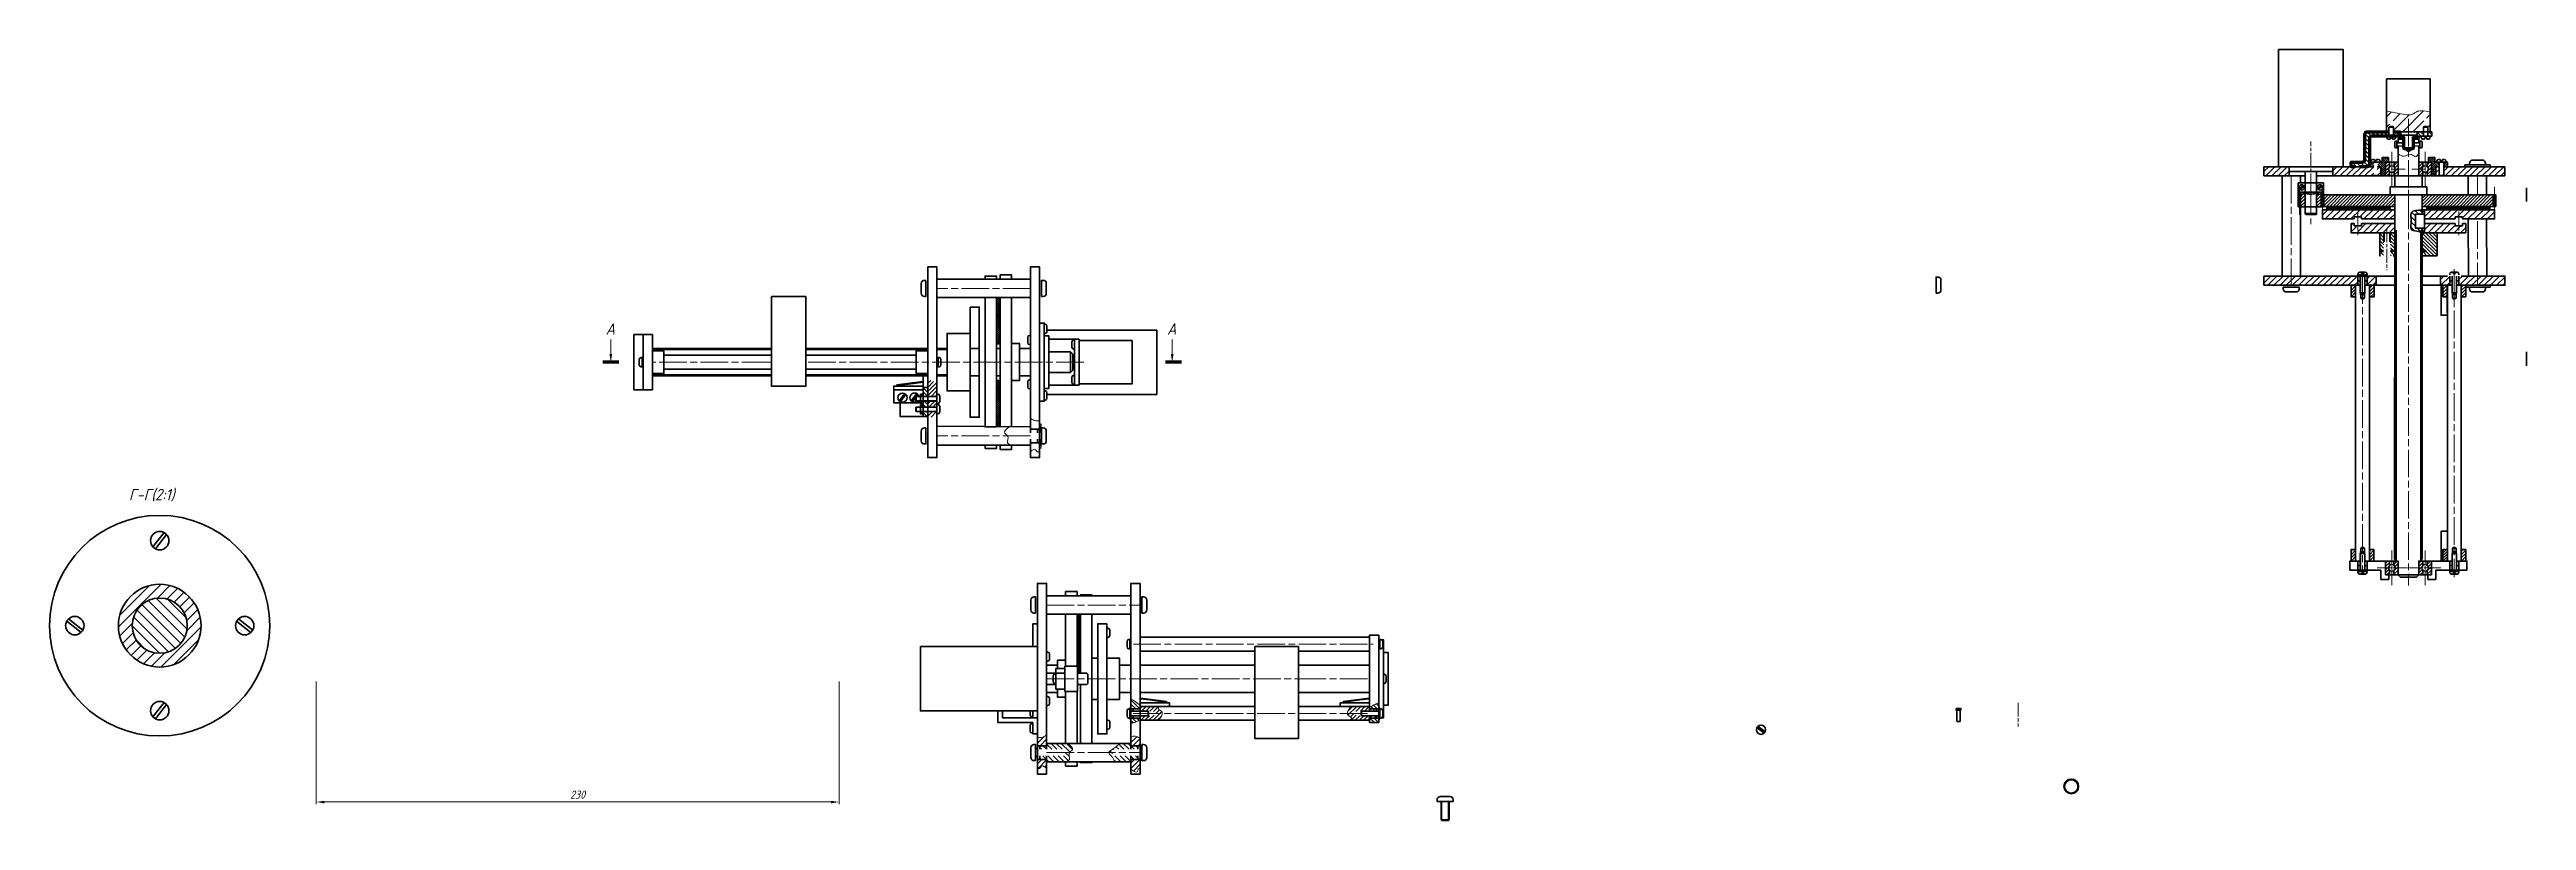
# Model space of a CAD drawing. Header units: millimetres. Extents: x -1043 to 2000, y -1432 to 1302.
# Drawn here: x -196 to 883, y 616 to 952 of the extents above; entities that cross this region are included whole.
import ezdxf

# ---------------------------------------------------------------- set-up
doc = ezdxf.new("R2010")
doc.units = ezdxf.units.MM
doc.linetypes.add('AM_ISO08W050', pattern=[18, 12, -1.5, 3, -1.5])
doc.linetypes.add('AM_ISO08W050x2', pattern=[9, 6, -0.75, 1.5, -0.75])
for name, color, linetype, lineweight in [('AM_0', 7, 'Continuous', 35), ('AM_0N', 7, 'Continuous', 15), ('AM_4', 3, 'Continuous', 15), ('AM_4N', 3, 'Continuous', 15), ('AM_5', 3, 'Continuous', 15), ('AM_7', 4, 'AM_ISO08W050', 15), ('AM_8', 1, 'Continuous', 15), ('основные', 7, 'Continuous', 35), ('оч жирные', 7, 'Continuous', 70), ('тонкие', 2, 'Continuous', 15)]:
    doc.layers.add(name, color=color, linetype=linetype, lineweight=lineweight)
doc.styles.get("Standard").update_dxf_attribs({"font": 'geniso.shx', "oblique": 15})
doc.dimstyles.new('AM_GOST$0', dxfattribs={"dimtxt": 3.5, "dimasz": 3.5, "dimexe": 1, "dimexo": 1, "dimgap": 1.5, "dimtad": 1, "dimtoh": 1, "dimtxsty": 'Standard', "dimcen": 0, "dimclrd": 256, "dimclre": 256, "dimclrt": 2, "dimadec": 0, "dimazin": 2, "dimtp": 0.1, "dimtm": 0.1, "dimtfac": 0.71, "dimtmove": 0, "dimatfit": 3, "dimfxl": 1, "dimtolj": 1, "dimlwd": -1, "dimlwe": -1, "dimarcsym": 1})
pattern_1 = [(45, (-154.8573, 302.5446), (-0.8980256, 0.8980256), [])]
pattern_2 = [(45, (-68.4024, 364.5397), (-0.8980256, 0.8980256), [])]
pattern_3 = [(45, (-68.40243, 364.5397), (-0.21213203, 0.21213203), [])]
pattern_4 = [(45, (3e-14, 293.07916), (-0.3535534, 0.3535534), [])]
pattern_5 = [(45, (-636.788, 554.4671), (-1.4142136, 1.4142136), [])]
pattern_6 = [(45, (575.2981, 700.8129), (-0.7071068, 0.7071068), [])]
pattern_7 = [(135, (575.2981, 650.4434), (-0.4490128, -0.4490128), [])]
pattern_8 = [(45, (375.8371, 574.6086), (-0.7071068, 0.7071068), [])]
pattern_9 = [(45, (375.8289, 400.9676), (-0.7071068, 0.7071068), [])]
pattern_10 = [(45, (390.3289, 400.9676), (-0.7071068, 0.7071068), [])]
pattern_11 = [(45, (-636.788, 554.4671), (-0.7071068, 0.7071068), [])]

msp = doc.modelspace()

# ---------------------------------------------------------------- texts
at = {"layer": 'основные', "char_height": 5, "attachment_point": 1}
for s, insert in [('А', (46.504, 832.731)), ('А', (291.072, 832.731)), ('Г-Г(2:1)', (-161.215, 760.606))]:
    msp.add_mtext(s, dxfattribs=dict(at, insert=insert))

# ---------------------------------------------------------------- blocks, each defined once
blk = doc.blocks.new('*D40')
at = {"layer": 'AM_5', "linetype": 'ByBlock', "transparency": 16777216}
for p, q in [((-79.6, 676.8), (-79.6, 623.3)), ((148.2, 676.8), (148.2, 623.3)), ((144.7, 624.3), (-76.1, 624.3))]:
    blk.add_line(p, q, dxfattribs=at)
at = {"layer": 'AM_5', "transparency": 16777216}
for points in [[(-76.1, 624.8), (-76.1, 623.7), (-79.6, 624.3)], [(144.7, 624.8), (144.7, 623.7), (148.2, 624.3)]]:
    blk.add_solid(points, dxfattribs=at)
at = {"layer": 'Defpoints', "color": 0, "transparency": 16777216}
for p in [(-79.6, 677.8), (148.2, 677.8), (-79.6, 624.3)]:
    blk.add_point(p, dxfattribs=at)
at = {"layer": 'AM_5', "color": 2, "transparency": 16777216, "insert": (34.3, 627.5), "char_height": 3.5, "attachment_point": 5}
blk.add_mtext('\\A1;230', dxfattribs=at)
blk = doc.blocks.new('*U14')
at = {"layer": 'основные'}
for p, q in [((2.7, -3), (-3.5, 1.9)), ((3.5, -1.9), (-2.7, 3))]:
    blk.add_line(p, q, dxfattribs=at)
blk.add_circle((0, 0), 4, dxfattribs=at)
blk = doc.blocks.new('*U15')
at = {"layer": 'основные', "color": 0, "linetype": 'ByBlock', "lineweight": -2, "transparency": 16777216}
for p, rotation in [((1411.2, 761.7), 270.0000000000001), ((1448.2, 724.7), 180), ((1411.2, 687.7), 90.00000000000001)]:
    blk.add_blockref('*U14', p, dxfattribs=dict(at, rotation=rotation))
blk.add_blockref('*U14', (1374.2, 724.7), dxfattribs=at)

# ---------------------------------------------------------------- dimensions: what is measured, and where the dimension line sits
at = {"layer": 'AM_5'}
dim = msp.add_linear_dim(base=(-79.554, 624.25), p1=(148.175, 677.75), p2=(-79.554, 677.75), text='230', dimstyle='AM_GOST$0', override={"dimpost": ''}, dxfattribs=at)
dim.commit()
dim.dimension.update_dxf_attribs({"geometry": '*D40', "text_midpoint": (34.311, 627.501)})

# ---------------------------------------------------------------- hatches: boundary and pattern name
at = {"layer": 'AM_8'}
h = msp.add_hatch(dxfattribs=at)
h.set_pattern_fill('ANSI31', color=256)
h.set_pattern_definition([(45, (-636.788, 554.467), (-2.245064, 2.245064), [])])
h.paths.add_polyline_path([(838.615, 921.666), (839.398, 922.119), (840.182, 921.666), (840.182, 916.066), (841.398, 916.066), (841.398, 924.866), (839.628, 925.062), (838.24, 925.152), (837.178, 925.151), (836.388, 925.077), (835.813, 924.947), (835.397, 924.778), (835.085, 924.587), (834.822, 924.392), (834.559, 924.207), (834.287, 924.036), (834.002, 923.883), (833.702, 923.748), (833.386, 923.635), (833.051, 923.545), (832.694, 923.481), (832.313, 923.445), (831.895, 923.44), (831.381, 923.474), (830.703, 923.554), (829.789, 923.689), (828.572, 923.887), (826.98, 924.156), (824.946, 924.505), (822.398, 924.942), (822.398, 916.066), (823.615, 916.066), (823.615, 921.666), (824.398, 922.119), (825.182, 921.666), (825.182, 918.28), (825.398, 918.066), (825.398, 916.066), (838.398, 916.066), (838.398, 918.066), (838.615, 918.28)])
h = msp.add_hatch(dxfattribs=at)
h.set_pattern_fill('ANSI31', color=256, scale=0.4, angle=90)
h.set_pattern_definition([(135, (-636.788, 554.4671), (-0.8980256, -0.8980256), [])])
h.paths.add_polyline_path([(810.898, 902.813), (806.88, 902.813), (806.88, 900.813), (810.898, 900.813)])
edge = h.paths.add_edge_path()
edge.add_arc((815.898, 913.066), 1, 90, 180, ccw=False)
edge.add_line((815.898, 914.066), (823.348, 914.066))
edge.add_line((823.348, 914.066), (823.615, 914.22))
edge.add_line((823.615, 914.22), (823.615, 916.066))
edge.add_line((823.615, 916.066), (813.898, 916.066))
edge.add_arc((813.898, 915.066), 1, 90, 180)
edge.add_line((812.898, 915.066), (812.898, 914.066))
edge.add_line((812.898, 914.066), (812.898, 903.813))
edge.add_arc((811.898, 903.813), 1, -90, 0, ccw=False)
edge.add_line((811.898, 902.813), (810.898, 902.813))
edge.add_line((810.898, 902.813), (810.898, 900.813))
edge.add_line((810.898, 900.813), (813.898, 900.813))
edge.add_arc((813.898, 901.813), 1, 270, 360)
edge.add_line((814.898, 901.813), (814.898, 913.066))
h.paths.add_polyline_path([(828.148, 916.066), (825.398, 916.066), (825.398, 914.095), (825.448, 914.066), (828.148, 914.066)])
h.paths.add_polyline_path([(838.398, 916.066), (835.648, 916.066), (835.648, 914.066), (838.348, 914.066), (838.398, 914.095)])
h.paths.add_polyline_path([(842.098, 916.005), (840.398, 916.059), (840.398, 914.095), (840.448, 914.066), (842.098, 914.066)])
h = msp.add_hatch(dxfattribs=at)
h.set_pattern_fill('ANSI31', color=256, scale=0.6, style=0)
h.set_pattern_definition([(45, (-636.788, 554.4671), (-1.3470384, 1.3470384), [])])
h.paths.add_polyline_path([(816.765, 900.813), (811.182, 900.813), (810.898, 900.813), (807.898, 900.813), (806.88, 900.813), (803.498, 900.813), (798.898, 900.813), (798.898, 896.813), (816.765, 896.813), (816.548, 897.04), (816.765, 897.04)])
h.paths.add_polyline_path([(779.898, 900.813), (768.898, 900.813), (768.898, 896.813), (779.898, 896.813)])
h.paths.add_polyline_path([(819.898, 900.813), (818.332, 900.813), (818.332, 897.04), (818.548, 897.04), (818.332, 896.813), (819.898, 896.813)])
h.paths.add_polyline_path([(873.898, 900.813), (854.182, 900.813), (848.682, 900.813), (847.248, 900.813), (847.248, 897.04), (847.032, 896.813), (852.615, 896.813), (873.898, 896.813)])
h.paths.add_polyline_path([(845.248, 900.813), (843.898, 900.813), (843.898, 896.813), (845.465, 896.813), (845.248, 897.04)])
h.paths.add_polyline_path([(873.898, 853.204), (862.002, 853.204), (862.009, 849.204), (867.461, 849.204), (873.898, 849.204)])
h.paths.add_polyline_path([(862.002, 853.204), (854.885, 853.204), (853.885, 853.204), (853.885, 851.204), (853.885, 849.204), (862.009, 849.204)])
h.paths.add_polyline_path([(849.885, 853.204), (848.885, 853.204), (845.895, 853.204), (845.895, 849.204), (849.885, 849.204), (849.885, 851.204)])
h.paths.add_polyline_path([(817.895, 853.204), (813.895, 853.204), (813.895, 851.204), (813.895, 849.204), (817.895, 849.204)])
h.paths.add_polyline_path([(809.895, 851.204), (809.895, 853.204), (808.895, 853.204), (780.835, 853.204), (780.835, 849.204), (786.335, 849.204), (809.895, 849.204)])
h.paths.add_polyline_path([(780.835, 853.204), (768.898, 853.204), (768.898, 849.204), (780.835, 849.204)])
h = msp.add_hatch(dxfattribs=at)
h.set_pattern_fill('ANSI31', color=256, scale=0.2, angle=90, style=0)
h.set_pattern_definition(pattern_7)
h.paths.add_polyline_path([(816.765, 902.813), (814.898, 902.813), (814.898, 900.813), (816.765, 900.813)])
h.paths.add_polyline_path([(821.898, 902.313, -0.41421356), (822.398, 902.813), (823.198, 902.813), (823.198, 904.813), (820.398, 904.813), (820.398, 902.813), (819.898, 902.813), (818.548, 902.813), (818.548, 900.813), (819.898, 900.813), (819.898, 899.866), (821.898, 899.866)])
h.paths.add_polyline_path([(816.548, 902.813), (814.898, 902.813), (814.898, 900.813), (816.548, 900.813)], flags=16)
h.paths.add_polyline_path([(821.898, 899.813), (819.898, 899.813), (819.898, 896.813), (821.898, 896.813)])
h.paths.add_polyline_path([(845.248, 902.813), (843.898, 902.813), (843.398, 902.813), (843.398, 904.813), (840.598, 904.813), (840.598, 902.813), (841.398, 902.813, -0.41421356), (841.898, 902.313), (841.898, 899.866), (843.898, 899.866), (843.898, 900.813), (845.248, 900.813)])
h.paths.add_polyline_path([(848.898, 902.813), (847.248, 902.813), (847.248, 900.813), (848.898, 900.813)])
h.paths.add_polyline_path([(843.898, 899.813), (841.898, 899.813), (841.898, 896.813), (843.898, 896.813)])
h = msp.add_hatch(dxfattribs=at)
h.set_pattern_fill('ANSI31', color=256, scale=0.2, angle=90, style=0)
h.set_pattern_definition(pattern_7)
h.paths.add_polyline_path([(815.548, 902.813), (814.898, 902.813), (814.898, 900.813), (816.548, 900.813), (816.548, 902.813)])
h = msp.add_hatch(dxfattribs=at)
h.set_pattern_fill('_U', color=256, angle=45, style=0, pattern_type=0)
h.set_pattern_definition(pattern_8)
edge = h.paths.add_edge_path()
edge.add_line((822.398, 896.813), (823.691, 896.813))
edge.add_line((823.691, 896.813), (823.691, 898.75))
edge.add_arc((824.648, 899.813), 1.43, 132.007723, 227.992277, ccw=False)
edge.add_line((823.691, 900.875), (823.691, 902.813))
edge.add_line((823.691, 902.813), (822.398, 902.813))
edge.add_arc((822.398, 902.313), 0.5, 90, 180)
edge.add_line((821.898, 902.313), (821.898, 897.313))
edge.add_arc((822.398, 897.313), 0.5, 180, 270)
h = msp.add_hatch(dxfattribs=at)
h.set_pattern_fill('_U', color=256, angle=45, style=0, pattern_type=0)
h.set_pattern_definition(pattern_8)
edge = h.paths.add_edge_path()
edge.add_line((826.898, 902.813), (825.605, 902.813))
edge.add_line((825.605, 902.813), (825.605, 900.875))
edge.add_arc((824.648, 899.813), 1.43, -47.992277, 47.992277, ccw=False)
edge.add_line((825.605, 898.75), (825.605, 896.813))
edge.add_line((825.605, 896.813), (826.898, 896.813))
edge.add_arc((826.898, 897.313), 0.5, 270, 360)
edge.add_line((827.398, 897.313), (827.398, 902.313))
edge.add_arc((826.898, 902.313), 0.5, 0, 90)
h = msp.add_hatch(dxfattribs=at)
h.set_pattern_fill('_U', color=256, angle=45, style=0, pattern_type=0)
h.set_pattern_definition(pattern_8)
edge = h.paths.add_edge_path()
edge.add_arc((836.898, 902.313), 0.5, 90, 180)
edge.add_line((836.398, 902.313), (836.398, 897.313))
edge.add_arc((836.898, 897.313), 0.5, 180, 270)
edge.add_line((836.898, 896.813), (838.191, 896.813))
edge.add_line((838.191, 896.813), (838.191, 898.75))
edge.add_arc((839.148, 899.813), 1.43, 132.007723, 227.992277, ccw=False)
edge.add_line((838.191, 900.875), (838.191, 902.813))
edge.add_line((838.191, 902.813), (836.898, 902.813))
h = msp.add_hatch(dxfattribs=at)
h.set_pattern_fill('_U', color=256, angle=45, style=0, pattern_type=0)
h.set_pattern_definition(pattern_8)
edge = h.paths.add_edge_path()
edge.add_line((840.105, 898.75), (840.105, 896.813))
edge.add_line((840.105, 896.813), (841.398, 896.813))
edge.add_arc((841.398, 897.313), 0.5, 270, 360)
edge.add_line((841.898, 897.313), (841.898, 902.313))
edge.add_arc((841.398, 902.313), 0.5, 0, 90)
edge.add_line((841.398, 902.813), (840.105, 902.813))
edge.add_line((840.105, 902.813), (840.105, 900.875))
edge.add_arc((839.148, 899.813), 1.43, -47.992277, 47.992277, ccw=False)
h = msp.add_hatch(dxfattribs=at)
h.set_pattern_fill('_U', color=256, angle=45, style=0, pattern_type=0)
h.set_pattern_definition(pattern_6)
h.paths.add_polyline_path([(785.023, 888.813), (785.023, 883.313), (786.898, 883.313), (786.898, 889.106)])
h = msp.add_hatch(dxfattribs=at)
h.set_pattern_fill('_U', color=256, angle=45, style=0, pattern_type=0)
h.set_pattern_definition(pattern_6)
h.paths.add_polyline_path([(793.773, 883.313), (793.773, 888.813), (791.898, 889.106), (791.898, 883.313)])
h = msp.add_hatch(dxfattribs=at)
h.set_pattern_fill('_U', color=256, angle=45, style=0, pattern_type=0)
h.set_pattern_definition(pattern_6)
h.paths.add_polyline_path([(791.898, 888.813), (791.898, 883.313), (793.773, 883.313), (793.773, 888.813)])
h = msp.add_hatch(dxfattribs=at)
h.set_pattern_fill('_U', color=256, angle=45, style=0, pattern_type=0)
h.set_pattern_definition(pattern_6)
h.paths.add_polyline_path([(795.023, 883.563), (823.898, 883.563), (823.898, 883.567), (825.898, 883.566), (825.898, 888.563), (795.023, 888.563)])
h = msp.add_hatch(dxfattribs=at)
h.set_pattern_fill('_U', color=256, angle=45, style=0, pattern_type=0)
h.set_pattern_definition(pattern_6)
h.paths.add_polyline_path([(868.773, 883.563), (868.773, 888.563), (837.898, 888.563), (837.898, 883.563)])
h = msp.add_hatch(dxfattribs=at)
h.set_pattern_fill('_U', color=256, scale=2, angle=45, style=0, pattern_type=0)
h.set_pattern_definition(pattern_5)
h.paths.add_polyline_path([(825.898, 882.067), (794.398, 882.067), (794.398, 880.063), (794.396, 878.067), (808.289, 878.067), (808.289, 879.067), (811.489, 879.067), (811.488, 878.067), (825.898, 878.067)])
h.paths.add_polyline_path([(852.304, 879.067), (855.504, 879.067), (855.504, 878.067), (869.396, 878.067), (869.396, 882.067), (838.854, 882.067), (838.854, 880.131), (838.854, 878.067), (852.304, 878.067)])
h.paths.add_polyline_path([(825.897, 876.067), (811.494, 876.067), (811.494, 875.067), (809.898, 875.067), (809.898, 872.067), (825.897, 872.067)])
h.paths.add_polyline_path([(853.894, 875.067), (852.284, 875.067), (852.284, 876.067), (838.854, 876.067), (838.854, 874.131), (838.854, 872.067), (844.395, 872.067), (853.894, 872.067)])
h.paths.add_polyline_path([(809.898, 875.067), (808.289, 875.067), (808.289, 876.067), (806.896, 876.067), (806.896, 872.067), (809.898, 872.067)])
h.paths.add_polyline_path([(856.896, 876.067), (855.503, 876.067, -0.13297128), (855.489, 875.99), (855.489, 875.75, -0.11108074), (855.504, 875.686, -0.11108074), (855.489, 875.621), (855.489, 875.382, -0.11108074), (855.504, 875.317, -0.11108074), (855.489, 875.253), (855.489, 875.067), (853.894, 875.067), (853.894, 872.067), (856.896, 872.067)])
h = msp.add_hatch(dxfattribs=at)
h.set_pattern_fill('ANSI37', color=256, scale=0.091, style=0)
h.set_pattern_definition([(45, (-636.78797, 554.46713), (-0.204300827, 0.204300827), []), (135, (-636.78797, 554.46713), (-0.204300827, -0.204300827), [])])
h.paths.add_polyline_path([(823.898, 883.563), (796.398, 883.563), (796.398, 882.067), (823.898, 882.067)])
h.paths.add_polyline_path([(867.398, 883.563), (839.898, 883.563), (839.898, 882.067), (867.398, 882.067)])
h = msp.add_hatch(dxfattribs=at)
h.set_pattern_fill('_U', color=256, scale=1.6, angle=135, style=0, pattern_type=0)
h.set_pattern_definition([(135, (-636.788, 554.4671), (-1.1313708, -1.1313708), [])])
edge = h.paths.add_edge_path()
edge.add_spline(control_points=[(837.898, 882.067), (837.208, 881.971), (835.727, 881.765), (832.633, 881.526), (833.051, 878.333), (833.082, 876.029), (832.582, 873.068), (835.22, 872.899), (836.474, 872.536), (837.285, 872.271)], knot_values=[0, 0, 0, 0, 2.17931856, 4.67619287, 7.61371944, 9.58430869, 12.59141024, 13.92497253, 16.5621754, 16.5621754, 16.5621754, 16.5621754], degree=3, periodic=0)
edge.add_line((837.285, 872.271), (837.285, 873.064))
edge.add_line((837.285, 873.064), (837.898, 873.064))
edge.add_line((837.898, 873.064), (837.898, 874.131))
edge.add_line((837.898, 874.131), (834.898, 874.131))
edge.add_line((834.898, 874.131), (834.898, 880.131))
edge.add_line((834.898, 880.131), (837.898, 880.131))
edge.add_line((837.898, 880.131), (837.898, 882.067))
edge = h.paths.add_edge_path()
edge.add_line((837.898, 873.064), (837.285, 873.064))
edge.add_line((837.285, 873.064), (837.285, 872.271))
edge.add_spline(control_points=[(837.285, 872.271), (837.49, 872.204), (837.694, 872.136), (837.898, 872.067)], knot_values=[16.5621754, 16.5621754, 16.5621754, 16.5621754, 17.23036543, 17.23036543, 17.23036543, 17.23036543], degree=3, periodic=0)
edge.add_line((837.898, 872.067), (837.898, 873.064))
h = msp.add_hatch(dxfattribs=at)
h.set_pattern_fill('_U', color=256, scale=2, angle=45, style=0, pattern_type=0)
h.set_pattern_definition(pattern_5)
h.paths.add_polyline_path([(838.854, 882.067), (837.898, 882.067), (837.898, 880.131), (838.854, 880.131)])
edge = h.paths.add_edge_path()
edge.add_line((838.854, 874.131), (837.898, 874.131))
edge.add_line((837.898, 874.131), (837.898, 872.067))
edge.add_spline(control_points=[(837.898, 872.067), (837.898, 872.067), (837.898, 872.067), (837.898, 872.067)], knot_values=[17.23036543, 17.23036543, 17.23036543, 17.23036543, 17.23049389, 17.23049389, 17.23049389, 17.23049389], degree=3, periodic=0)
edge.add_line((837.898, 872.067), (838.854, 872.067))
edge.add_line((838.854, 872.067), (838.854, 874.131))
h = msp.add_hatch(dxfattribs=at)
h.set_pattern_fill('_U', color=256, scale=1.1, angle=135, style=0, pattern_type=0)
h.set_pattern_definition([(135, (-636.788, 554.4671), (-0.77781746, -0.77781746), [])])
h.paths.add_polyline_path([(844.395, 872.067), (837.898, 872.067), (837.898, 864.37), (839.395, 864.37), (839.395, 863.87), (837.898, 863.87), (837.897, 862.067), (844.395, 862.067)])
h.paths.add_polyline_path([(825.897, 872.067), (824.032, 872.067), (824.032, 869.76), (824.032, 864.37), (825.897, 864.37)])
h.paths.add_polyline_path([(821.032, 869.76), (821.032, 872.067), (819.395, 872.067), (819.395, 864.37), (821.032, 864.37)])
h.paths.add_polyline_path([(821.032, 863.317), (821.032, 863.87), (819.395, 863.87), (819.395, 862.067), (821.032, 862.067), (821.032, 863.01)])
h.paths.add_polyline_path([(825.897, 863.87), (824.032, 863.87), (824.032, 863.317), (824.032, 863.01), (824.032, 862.067), (825.282, 862.067), (825.897, 862.067)])
h = msp.add_hatch(dxfattribs=at)
h.set_pattern_fill('_U', color=256, scale=0.61, angle=45, style=0, double=1, pattern_type=0)
h.set_pattern_definition([(45, (-64.4024, 364.5397), (-0.43133514, 0.43133514), []), (135, (-64.4024, 364.5397), (-0.43133514, -0.43133514), [])])
h.paths.add_polyline_path([(216.82, 843.857), (216.82, 823.743), (218.316, 823.743), (218.316, 807.743), (216.82, 807.743), (216.82, 787.628), (218.32, 787.628), (218.32, 843.857)])
h = msp.add_hatch(dxfattribs=at)
h.set_pattern_fill('_U', color=256, angle=45, style=0, pattern_type=0)
h.set_pattern_definition(pattern_11)
h.paths.add_polyline_path([(808.898, 844.204), (808.898, 849.204), (806.894, 849.204), (806.894, 844.204)])
h = msp.add_hatch(dxfattribs=at)
h.set_pattern_fill('_U', color=256, angle=45, style=0, pattern_type=0)
h.set_pattern_definition(pattern_11)
h.paths.add_polyline_path([(814.891, 849.204), (814.891, 844.204), (816.894, 844.204), (816.894, 849.204)])
h = msp.add_hatch(dxfattribs=at)
h.set_pattern_fill('_U', color=256, angle=45, style=0, pattern_type=0)
h.set_pattern_definition(pattern_11)
h.paths.add_polyline_path([(846.885, 849.204), (846.885, 844.204), (848.759, 844.204), (848.759, 849.204)])
h = msp.add_hatch(dxfattribs=at)
h.set_pattern_fill('_U', color=256, angle=45, style=0, pattern_type=0)
h.set_pattern_definition(pattern_11)
h.paths.add_polyline_path([(856.885, 844.204), (856.885, 849.204), (854.881, 849.204), (854.881, 844.204)])
h = msp.add_hatch(dxfattribs=at)
h.set_pattern_fill('_U', color=256, scale=0.3, angle=45, style=0, pattern_type=0)
h.set_pattern_definition(pattern_3)
h.paths.add_polyline_path([(183.641, 800.817), (184.841, 800.817), (184.841, 801.817), (183.641, 801.817)])
h = msp.add_hatch(dxfattribs=at)
h.set_pattern_fill('_U', color=256, scale=0.3, angle=45, style=0, pattern_type=0)
h.set_pattern_definition(pattern_3)
h.paths.add_polyline_path([(184.841, 798.084), (184.841, 798.817), (183.641, 798.817), (183.641, 797.817), (184.841, 797.817)])
h = msp.add_hatch(dxfattribs=at)
h.set_pattern_fill('ANSI31', color=256, scale=0.4, angle=90, style=0)
h.set_pattern_definition([(135, (-68.4024, 364.5397), (-0.8980256, -0.8980256), [])])
h.paths.add_polyline_path([(186.841, 804.788), (184.841, 804.788), (184.841, 800.817), (186.841, 800.817)])
h.paths.add_polyline_path([(186.841, 798.817), (184.841, 798.817), (184.841, 796.226), (186.841, 796.226)])
h.paths.add_polyline_path([(184.841, 792.098), (186.841, 792.098), (186.841, 794.226), (184.841, 794.226), (184.841, 793.262)])
h = msp.add_hatch(dxfattribs=at)
h.set_pattern_fill('ANSI31', color=256, scale=0.4, style=0)
h.set_pattern_definition(pattern_2)
h.paths.add_polyline_path([(190.841, 806.384), (189.987, 806.953), (189.102, 807.432), (188.251, 807.79), (187.415, 808.054), (186.841, 808.187), (186.841, 800.817), (190.841, 800.817)])
h.paths.add_polyline_path([(189.671, 792.122), (190.795, 792.473), (190.841, 792.493), (190.841, 794.226), (186.841, 794.226), (186.841, 793.262), (186.841, 792.098), (186.841, 791.672), (187.306, 791.712), (188.5, 791.875)])
h = msp.add_hatch(dxfattribs=at)
h.set_pattern_fill('ANSI31', color=256, scale=0.4, style=0)
h.set_pattern_definition(pattern_2)
h.paths.add_polyline_path([(190.841, 797.262), (190.841, 798.817), (186.841, 798.817), (186.841, 796.226), (190.841, 796.226)])
h = msp.add_hatch(dxfattribs=at)
h.set_pattern_fill('_U', color=256, scale=0.3, angle=45, style=0, pattern_type=0)
h.set_pattern_definition(pattern_3)
h.paths.add_polyline_path([(183.641, 797.262), (183.641, 796.226), (184.841, 796.226), (184.841, 797.262)])
h = msp.add_hatch(dxfattribs=at)
h.set_pattern_fill('_U', color=256, scale=0.3, angle=45, style=0, pattern_type=0)
h.set_pattern_definition(pattern_3)
h.paths.add_polyline_path([(183.641, 793.262), (184.841, 793.262), (184.841, 794.226), (183.641, 794.226)])
h = msp.add_hatch(dxfattribs=at)
h.set_pattern_fill('_U', color=256, scale=0.5, angle=45, style=0, pattern_type=0)
h.set_pattern_definition(pattern_4)
h.paths.add_polyline_path([(235.57, 789.128), (235.57, 785.378), (236.37, 785.378), (236.37, 789.128)])
h = msp.add_hatch(dxfattribs=at)
h.set_pattern_fill('_U', color=256, scale=0.5, angle=45, style=0, pattern_type=0)
h.set_pattern_definition(pattern_4)
h.paths.add_polyline_path([(236.37, 778.128), (236.37, 781.878), (235.57, 781.878), (235.57, 778.128)])
h = msp.add_hatch(dxfattribs=at)
h.set_pattern_fill('_U', color=256, angle=45, style=0, pattern_type=0)
h.set_pattern_definition([(45, (-644.7819, 554.4671), (-0.7071068, 0.7071068), [])])
h.paths.add_polyline_path([(807.676, 729.172), (808.889, 729.172), (808.889, 734.172), (806.897, 734.172), (806.897, 729.172)])
h = msp.add_hatch(dxfattribs=at)
h.set_pattern_fill('_U', color=256, angle=45, style=0, pattern_type=0)
h.set_pattern_definition(pattern_11)
h.paths.add_polyline_path([(815.67, 729.172), (816.883, 729.172), (816.883, 734.172), (814.891, 734.172), (814.891, 729.172)])
h = msp.add_hatch(dxfattribs=at)
h.set_pattern_fill('_U', color=256, scale=0.8, angle=45, style=0, pattern_type=0)
h.set_pattern_definition([(45, (-636.788, 554.4671), (-0.56568542, 0.56568542), [])])
h.paths.add_polyline_path([(848.109, 729.172), (848.256, 729.172), (848.885, 729.172), (848.888, 729.172), (848.888, 734.172), (846.897, 734.172), (846.897, 729.172)])
h = msp.add_hatch(dxfattribs=at)
h.set_pattern_fill('_U', color=256, angle=45, style=0, pattern_type=0)
h.set_pattern_definition([(45, (-596.7743, 554.4671), (-0.7071068, 0.7071068), [])])
h.paths.add_polyline_path([(855.684, 729.172), (856.897, 729.172), (856.897, 734.172), (854.905, 734.172), (854.905, 729.172)])
h = msp.add_hatch(dxfattribs=at)
h.set_pattern_fill('_U', color=256, angle=45, style=0, pattern_type=0)
h.set_pattern_definition(pattern_9)
edge = h.paths.add_edge_path()
edge.add_line((822.39, 723.172), (823.683, 723.172))
edge.add_line((823.683, 723.172), (823.683, 725.109))
edge.add_arc((824.64, 726.172), 1.43, 132.007723, 227.992277, ccw=False)
edge.add_line((823.683, 727.235), (823.683, 729.172))
edge.add_line((823.683, 729.172), (822.39, 729.172))
edge.add_arc((822.39, 728.672), 0.5, 90, 180)
edge.add_line((821.89, 728.672), (821.89, 723.672))
edge.add_arc((822.39, 723.672), 0.5, 180, 270)
h = msp.add_hatch(dxfattribs=at)
h.set_pattern_fill('_U', color=256, angle=45, style=0, pattern_type=0)
h.set_pattern_definition(pattern_9)
edge = h.paths.add_edge_path()
edge.add_line((826.89, 729.172), (825.597, 729.172))
edge.add_line((825.597, 729.172), (825.597, 727.235))
edge.add_arc((824.64, 726.172), 1.43, -47.992277, 47.992277, ccw=False)
edge.add_line((825.597, 725.109), (825.597, 723.172))
edge.add_line((825.597, 723.172), (826.89, 723.172))
edge.add_arc((826.89, 723.672), 0.5, 270, 360)
edge.add_line((827.39, 723.672), (827.39, 728.672))
edge.add_arc((826.89, 728.672), 0.5, 0, 90)
h = msp.add_hatch(dxfattribs=at)
h.set_pattern_fill('_U', color=256, angle=45, style=0, pattern_type=0)
h.set_pattern_definition(pattern_10)
edge = h.paths.add_edge_path()
edge.add_line((836.89, 723.172), (838.183, 723.172))
edge.add_line((838.183, 723.172), (838.183, 725.109))
edge.add_arc((839.14, 726.172), 1.43, 132.007723, 227.992277, ccw=False)
edge.add_line((838.183, 727.235), (838.183, 729.172))
edge.add_line((838.183, 729.172), (836.89, 729.172))
edge.add_arc((836.89, 728.672), 0.5, 90, 180)
edge.add_line((836.39, 728.672), (836.39, 723.672))
edge.add_arc((836.89, 723.672), 0.5, 180, 270)
h = msp.add_hatch(dxfattribs=at)
h.set_pattern_fill('_U', color=256, angle=45, style=0, pattern_type=0)
h.set_pattern_definition(pattern_10)
edge = h.paths.add_edge_path()
edge.add_line((841.39, 729.172), (840.097, 729.172))
edge.add_line((840.097, 729.172), (840.097, 727.235))
edge.add_arc((839.14, 726.172), 1.43, -47.992277, 47.992277, ccw=False)
edge.add_line((840.097, 725.109), (840.097, 723.172))
edge.add_line((840.097, 723.172), (841.39, 723.172))
edge.add_arc((841.39, 723.672), 0.5, 270, 360)
edge.add_line((841.89, 723.672), (841.89, 728.672))
edge.add_arc((841.39, 728.672), 0.5, 0, 90)
h = msp.add_hatch(dxfattribs=at)
h.set_pattern_fill('ANSI31', color=256)
h.set_pattern_definition([(45, (-1558.9576, -23.6528), (-2.245064, 2.245064), [])])
h.paths.add_polyline_path([(-165.779, 701.046, 1), (-129.779, 701.046, 1)])
h.paths.add_polyline_path([(-135.779, 701.046, -1), (-159.779, 701.046, -1)], flags=16)
h = msp.add_hatch(dxfattribs=at)
h.set_pattern_fill('ANSI31', color=256, angle=90)
h.set_pattern_definition([(135, (-1558.9576, -23.6528), (-2.245064, -2.245064), [])])
h.paths.add_polyline_path([(-159.779, 701.046, 1), (-135.779, 701.046, 1)])
h = msp.add_hatch(dxfattribs=at)
h.set_pattern_fill('ANSI31', color=256, scale=0.4, angle=270, style=0)
h.set_pattern_definition([(315, (813.5261, 1023.1611), (0.8980256, 0.8980256), [])])
edge = h.paths.add_edge_path()
edge.add_spline(control_points=[(275.334, 658.554), (276.079, 658.561), (277.528, 659.042), (278.736, 659.852), (279.334, 660.253)], knot_values=[0, 0, 0, 0, 2.20749334, 4.37608651, 4.37608651, 4.37608651, 4.37608651], degree=3, periodic=0)
edge.add_line((279.334, 660.253), (279.334, 660.853))
edge.add_line((279.334, 660.853), (276.334, 660.853))
edge.add_line((276.334, 660.853), (275.334, 660.853))
edge.add_line((275.334, 660.853), (275.334, 658.554))
edge = h.paths.add_edge_path()
edge.add_spline(control_points=[(279.334, 666.419), (279.171, 666.544), (279.007, 666.669), (278.844, 666.793)], knot_values=[23.38166668, 23.38166668, 23.38166668, 23.38166668, 23.83019622, 23.83019622, 23.83019622, 23.83019622], degree=3, periodic=0)
edge.add_line((278.66, 666.797), (275.334, 669.095))
edge.add_line((275.334, 669.095), (275.334, 664.853))
edge.add_line((275.334, 664.853), (276.334, 664.853))
edge.add_line((276.334, 664.853), (279.334, 664.853))
edge.add_line((279.334, 664.853), (279.334, 665.853))
edge.add_line((279.334, 665.853), (279.334, 666.419))
h = msp.add_hatch(dxfattribs=at)
h.set_pattern_fill('ANSI31', color=256, scale=0.1, angle=180, style=0)
h.set_pattern_definition([(225, (813.52612, 1023.16114), (0.2245064, -0.2245064), [])])
h.paths.add_polyline_path([(274.834, 659.853), (275.334, 659.853), (275.334, 661.853), (274.834, 661.853)])
h.paths.add_polyline_path([(274.834, 663.853), (275.334, 663.853), (275.334, 665.853), (274.834, 665.853)])
h = msp.add_hatch(dxfattribs=at)
h.set_pattern_fill('ANSI31', color=256, scale=0.4, angle=180, style=0)
h.set_pattern_definition([(225, (813.5261, 1023.1611), (0.8980256, -0.8980256), [])])
edge = h.paths.add_edge_path()
edge.add_line((279.334, 660.853), (279.334, 659.853))
edge.add_line((279.334, 659.853), (287.223, 659.853))
edge.add_spline(control_points=[(287.223, 659.853), (287.835, 660.452), (288.658, 661.258), (289.006, 662.542), (289.013, 662.853)], knot_values=[0, 0, 0, 0, 2.59562484, 3.48734042, 3.48734042, 3.48734042, 3.48734042], degree=3, periodic=0)
edge.add_line((289.013, 662.853), (286.387, 662.853))
edge.add_line((286.387, 662.853), (285.934, 662.069))
edge.add_line((285.934, 662.069), (284.734, 662.069))
edge.add_line((284.734, 662.069), (284.334, 661.853))
edge.add_line((284.334, 661.853), (279.334, 661.853))
edge.add_line((279.334, 661.853), (279.334, 660.853))
edge = h.paths.add_edge_path()
edge.add_line((279.334, 664.853), (279.334, 663.853))
edge.add_line((279.334, 663.853), (284.334, 663.853))
edge.add_line((284.334, 663.853), (284.734, 663.636))
edge.add_line((284.734, 663.636), (285.934, 663.636))
edge.add_line((285.934, 663.636), (286.387, 662.853))
edge.add_line((286.387, 662.853), (289.013, 662.853))
edge.add_spline(control_points=[(289.013, 662.853), (289.02, 663.133), (288.816, 664.04), (286.86, 664.475), (287.464, 665.492), (287.678, 665.853)], knot_values=[3.48734042, 3.48734042, 3.48734042, 3.48734042, 4.29315727, 6.23390887, 7.29785398, 7.29785398, 7.29785398, 7.29785398], degree=3, periodic=0)
edge.add_line((287.678, 665.853), (279.334, 665.853))
edge.add_line((279.334, 665.853), (279.334, 664.853))
h = msp.add_hatch(dxfattribs=at)
h.set_pattern_fill('ANSI31', color=256, scale=0.4, style=0)
h.set_pattern_definition(pattern_1)
edge = h.paths.add_edge_path()
edge.add_line((373.934, 663.636), (374.334, 663.853))
edge.add_line((374.334, 663.853), (379.334, 663.853))
edge.add_line((379.334, 663.853), (379.334, 664.853))
edge.add_line((379.334, 664.853), (379.334, 665.853))
edge.add_line((379.334, 665.853), (371.446, 665.853))
edge.add_spline(control_points=[(371.446, 665.853), (370.834, 665.253), (370.011, 664.448), (369.663, 663.163), (369.656, 662.853)], knot_values=[0, 0, 0, 0, 2.59562484, 3.48734042, 3.48734042, 3.48734042, 3.48734042], degree=3, periodic=0)
edge.add_line((369.656, 662.853), (372.282, 662.853))
edge.add_line((372.282, 662.853), (372.734, 663.636))
edge.add_line((372.734, 663.636), (373.934, 663.636))
edge = h.paths.add_edge_path()
edge.add_line((379.334, 659.853), (379.334, 660.853))
edge.add_line((379.334, 660.853), (379.334, 661.853))
edge.add_line((379.334, 661.853), (374.334, 661.853))
edge.add_line((374.334, 661.853), (373.934, 662.069))
edge.add_line((373.934, 662.069), (372.734, 662.069))
edge.add_line((372.734, 662.069), (372.282, 662.853))
edge.add_line((372.282, 662.853), (369.656, 662.853))
edge.add_spline(control_points=[(369.656, 662.853), (369.649, 662.572), (369.853, 661.666), (371.809, 661.231), (371.205, 660.213), (370.991, 659.853)], knot_values=[3.48734042, 3.48734042, 3.48734042, 3.48734042, 4.29315727, 6.23390887, 7.29785398, 7.29785398, 7.29785398, 7.29785398], degree=3, periodic=0)
edge.add_line((370.991, 659.853), (379.334, 659.853))
h = msp.add_hatch(dxfattribs=at)
h.set_pattern_fill('ANSI31', color=256, scale=0.4, angle=90, style=0)
h.set_pattern_definition([(135, (-154.8573, 302.5446), (-0.8980256, -0.8980256), [])])
edge = h.paths.add_edge_path()
edge.add_spline(control_points=[(383.334, 667.152), (382.59, 667.145), (381.141, 666.664), (379.933, 665.854), (379.334, 665.452)], knot_values=[0, 0, 0, 0, 2.20749334, 4.37608651, 4.37608651, 4.37608651, 4.37608651], degree=3, periodic=0)
edge.add_line((379.334, 665.452), (379.334, 664.853))
edge.add_line((379.334, 664.853), (382.334, 664.853))
edge.add_line((382.334, 664.853), (383.334, 664.853))
edge.add_line((383.334, 664.853), (383.334, 667.152))
edge = h.paths.add_edge_path()
edge.add_line((383.334, 660.853), (382.334, 660.853))
edge.add_line((382.334, 660.853), (379.334, 660.853))
edge.add_line((379.334, 660.853), (379.334, 659.853))
edge.add_line((379.334, 659.853), (379.334, 659.287))
edge.add_spline(control_points=[(379.334, 659.287), (379.498, 659.162), (379.661, 659.037), (379.825, 658.913)], knot_values=[23.38166668, 23.38166668, 23.38166668, 23.38166668, 23.83019622, 23.83019622, 23.83019622, 23.83019622], degree=3, periodic=0)
edge.add_line((379.825, 658.913), (383.334, 658.913))
edge.add_line((383.334, 658.913), (383.334, 660.853))
h = msp.add_hatch(dxfattribs=at)
h.set_pattern_fill('ANSI31', color=256, scale=0.4)
h.set_pattern_definition(pattern_1)
h.paths.add_polyline_path([(379.334, 663.853), (382.334, 663.853), (382.334, 664.853), (379.334, 664.853)])
h.paths.add_polyline_path([(382.334, 660.853), (382.334, 661.853), (379.334, 661.853), (379.334, 660.853)])
h = msp.add_hatch(dxfattribs=at)
h.set_pattern_fill('ANSI31', color=256, scale=0.1, style=0)
h.set_pattern_definition([(45, (-154.8573, 302.54457), (-0.2245064, 0.2245064), [])])
h.paths.add_polyline_path([(383.834, 665.853), (383.334, 665.853), (383.334, 663.853), (383.834, 663.853)])
h.paths.add_polyline_path([(383.834, 661.853), (383.334, 661.853), (383.334, 659.853), (383.834, 659.853)])
h = msp.add_hatch(dxfattribs=at)
h.set_pattern_fill('ANSI31', color=256, scale=0.5)
h.set_pattern_definition([(45, (-150.8573, 302.5446), (-1.122532, 1.122532), [])])
edge = h.paths.add_edge_path()
edge.add_spline(control_points=[(279.334, 652.15), (279.103, 652.234), (278.249, 652.545), (276.872, 653.271), (275.79, 652.721), (275.334, 652.49)], knot_values=[0, 0, 0, 0, 0.7450729, 2.75445724, 4.21515554, 4.21515554, 4.21515554, 4.21515554], degree=3, periodic=0)
edge.add_line((275.334, 652.49), (275.334, 648.798))
edge.add_line((275.334, 648.798), (278.334, 648.798))
edge.add_line((278.334, 648.798), (279.334, 648.798))
edge.add_line((279.334, 648.798), (279.334, 652.15))
edge = h.paths.add_edge_path()
edge.add_line((279.334, 642.798), (278.334, 642.798))
edge.add_line((278.334, 642.798), (275.334, 642.798))
edge.add_line((275.334, 642.798), (275.334, 638.548))
edge.add_spline(control_points=[(275.334, 638.548), (276.529, 637.668), (278.195, 636.442), (278.307, 638.696), (279.022, 638.908), (279.334, 639.001)], knot_values=[0, 0, 0, 0, 2.9691103, 4.14104177, 5.05140074, 5.05140074, 5.05140074, 5.05140074], degree=3, periodic=0)
edge.add_line((279.334, 639.001), (279.334, 642.798))
edge = h.paths.add_edge_path()
edge.add_spline(control_points=[(238.605, 653.541), (237.872, 653.026), (236.644, 652.163), (235.191, 652.412), (234.605, 652.513)], knot_values=[0, 0, 0, 0, 2.55171833, 4.2776179, 4.2776179, 4.2776179, 4.2776179], degree=3, periodic=0)
edge.add_line((234.605, 652.513), (234.605, 648.798))
edge.add_line((234.605, 648.798), (235.605, 648.798))
edge.add_line((235.605, 648.798), (238.605, 648.798))
edge.add_line((238.605, 648.798), (238.605, 653.541))
edge = h.paths.add_edge_path()
edge.add_line((238.605, 642.798), (235.605, 642.798))
edge.add_line((235.605, 642.798), (234.605, 642.798))
edge.add_line((234.605, 642.798), (234.605, 638.906))
edge.add_spline(control_points=[(234.605, 638.906), (234.917, 638.851), (235.716, 638.71), (236.542, 640.631), (237.807, 639.61), (238.605, 638.966)], knot_values=[0, 0, 0, 0, 0.87455983, 2.24335551, 4.58366159, 4.58366159, 4.58366159, 4.58366159], degree=3, periodic=0)
edge.add_line((238.605, 638.966), (238.605, 642.798))
h = msp.add_hatch(dxfattribs=at)
h.set_pattern_fill('ANSI31', color=256, scale=0.5, angle=90)
h.set_pattern_definition([(135, (-150.8573, 302.5446), (-1.122532, -1.122532), [])])
edge = h.paths.add_edge_path()
edge.add_spline(control_points=[(248.551, 645.798), (248.836, 646.298), (250.932, 647.234), (249.117, 648.78), (247.921, 649.798)], knot_values=[0, 0, 0, 0, 1.74714917, 5.1168703, 5.1168703, 5.1168703, 5.1168703], degree=3, periodic=0)
edge.add_line((247.921, 649.798), (238.605, 649.798))
edge.add_line((238.605, 649.798), (238.605, 647.223))
edge.add_line((238.605, 647.223), (246.005, 647.223))
edge.add_line((246.005, 647.223), (246.828, 645.798))
edge.add_line((246.828, 645.798), (248.551, 645.798))
edge = h.paths.add_edge_path()
edge.add_spline(control_points=[(246.031, 641.798), (247.163, 641.967), (249.532, 642.319), (248.067, 644.947), (248.551, 645.798)], knot_values=[5.1168703, 5.1168703, 5.1168703, 5.1168703, 7.83723169, 10.81286067, 10.81286067, 10.81286067, 10.81286067], degree=3, periodic=0)
edge.add_line((248.551, 645.798), (246.828, 645.798))
edge.add_line((246.828, 645.798), (246.005, 644.373))
edge.add_line((246.005, 644.373), (238.605, 644.373))
edge.add_line((238.605, 644.373), (238.605, 641.798))
edge.add_line((238.605, 641.798), (246.031, 641.798))
h.paths.add_polyline_path([(238.605, 648.798), (235.605, 648.798), (235.605, 647.223), (238.605, 647.223)])
h.paths.add_polyline_path([(238.605, 644.373), (235.605, 644.373), (235.605, 642.798), (238.605, 642.798)])
edge = h.paths.add_edge_path()
edge.add_line((275.334, 649.798), (270.745, 649.798))
edge.add_spline(control_points=[(270.745, 649.798), (269.885, 649.088), (268.367, 647.836), (265.751, 646.448), (265.702, 645.798)], knot_values=[0, 0, 0, 0, 3.64880698, 6.44101161, 6.44101161, 6.44101161, 6.44101161], degree=3, periodic=0)
edge.add_line((265.702, 645.798), (267.112, 645.798))
edge.add_line((267.112, 645.798), (267.934, 647.223))
edge.add_line((267.934, 647.223), (275.334, 647.223))
edge.add_line((275.334, 647.223), (275.334, 649.798))
edge = h.paths.add_edge_path()
edge.add_line((275.334, 644.373), (267.934, 644.373))
edge.add_line((267.934, 644.373), (267.112, 645.798))
edge.add_line((267.112, 645.798), (265.702, 645.798))
edge.add_spline(control_points=[(265.702, 645.798), (265.635, 644.91), (268.057, 643.699), (268, 642.104), (267.989, 641.798)], knot_values=[6.44101161, 6.44101161, 6.44101161, 6.44101161, 10.25484551, 11.16146182, 11.16146182, 11.16146182, 11.16146182], degree=3, periodic=0)
edge.add_line((267.989, 641.798), (275.334, 641.798))
edge.add_line((275.334, 641.798), (275.334, 644.373))
h.paths.add_polyline_path([(278.334, 648.798), (275.334, 648.798), (275.334, 647.223), (278.334, 647.223)])
h.paths.add_polyline_path([(278.334, 644.373), (275.334, 644.373), (275.334, 642.798), (278.334, 642.798)])
at = {"layer": 'основные'}
h = msp.add_hatch(dxfattribs=at)
h.set_pattern_fill('GRATE', color=256, scale=0.069)
h.set_pattern_definition([(0, (-136.916073, 302.54457), (0, 0.05476875), []), (90, (-136.91607, 302.54457), (-0.219075, 1e-17), [])])
h.paths.add_polyline_path([(253.355, 706.027), (251.855, 706.027), (251.855, 683.413), (252.105, 683.413), (252.105, 680.413), (253.355, 680.413)])

# ---------------------------------------------------------------- linework, layer by layer
at = {"layer": 'AM_0'}
for p, q in [((791.898, 898.813), (786.898, 898.813)), ((786.898, 898.813), (786.898, 888.813)), ((786.898, 898.813), (791.898, 898.813)), ((791.898, 898.813), (791.898, 888.813)), ((825.898, 896.813), (825.898, 892.001)), ((837.898, 896.813), (837.898, 892.001)), ((794.898, 889.813), (783.898, 889.813)), ((783.898, 888.813), (783.898, 883.313)), ((793.898, 888.563), (793.898, 883.563)), ((869.898, 888.563), (793.898, 888.563)), ((794.898, 888.813), (794.898, 883.313)), ((795.023, 888.563), (795.023, 883.563)), ((823.898, 892.001), (823.898, 888.563)), ((839.898, 892.001), (823.898, 892.001)), ((839.898, 888.563), (823.898, 888.563)), ((837.898, 888.563), (825.898, 888.563)), ((839.898, 892.001), (839.898, 888.563)), ((868.773, 888.563), (868.773, 883.563)), ((869.898, 888.563), (869.898, 883.563)), ((794.898, 883.313), (783.898, 883.313)), ((786.898, 883.313), (786.898, 880.392)), ((791.898, 883.313), (786.898, 883.313)), ((786.898, 880.392), (787.165, 879.989)), ((791.631, 879.989), (787.165, 879.989)), ((791.898, 880.392), (791.631, 879.989)), ((791.898, 883.313), (791.898, 880.392)), ((825.898, 883.563), (793.898, 883.563)), ((869.898, 883.563), (837.898, 883.563)), ((810.895, 845.204), (812.895, 845.204)), ((811.112, 845.704), (811.112, 843.604)), ((811.895, 843.152), (811.112, 843.604)), ((811.112, 843.604), (812.679, 843.604)), ((811.895, 843.152), (812.679, 843.604)), ((812.679, 845.704), (812.679, 843.604)), ((850.885, 845.204), (852.885, 845.204)), ((851.101, 845.704), (851.101, 843.604)), ((851.885, 843.152), (851.101, 843.604)), ((851.101, 843.604), (852.668, 843.604)), ((851.885, 843.152), (852.668, 843.604)), ((852.668, 845.704), (852.668, 843.604)), ((811.895, 735.224), (811.112, 734.772)), ((811.112, 732.672), (811.112, 734.772)), ((812.679, 734.772), (811.112, 734.772)), ((811.895, 735.224), (812.679, 734.772)), ((812.679, 732.672), (812.679, 734.772)), ((851.885, 735.224), (851.101, 734.772)), ((851.101, 732.672), (851.101, 734.772)), ((852.668, 734.772), (851.101, 734.772)), ((851.885, 735.224), (852.668, 734.772)), ((852.668, 732.672), (852.668, 734.772)), ((812.895, 733.172), (810.895, 733.172)), ((852.885, 733.172), (850.885, 733.172))]:
    msp.add_line(p, q, dxfattribs=at)
at = {"layer": 'AM_0N'}
for p, q in [((826.898, 911.315), (826.898, 912.015)), ((826.898, 911.315), (827.558, 911.315)), ((826.898, 909.715), (826.898, 911.315)), ((826.898, 909.015), (826.898, 909.715)), ((826.898, 909.715), (827.558, 909.715)), ((827.558, 911.315), (827.773, 911.315)), ((827.558, 909.715), (827.773, 909.715)), ((827.773, 911.315), (829.683, 911.315)), ((827.773, 909.715), (829.683, 909.715)), ((829.683, 911.315), (829.898, 911.1)), ((829.683, 911.315), (829.683, 909.715)), ((829.683, 909.715), (829.898, 909.929)), ((829.898, 911.1), (829.898, 909.929)), ((834.113, 911.315), (833.898, 911.1)), ((833.898, 911.1), (833.898, 909.929)), ((834.113, 909.715), (833.898, 909.929)), ((836.023, 911.315), (834.113, 911.315)), ((834.113, 911.315), (834.113, 909.715)), ((836.023, 909.715), (834.113, 909.715)), ((836.238, 911.315), (836.023, 911.315)), ((836.238, 909.715), (836.023, 909.715)), ((836.898, 911.315), (836.238, 911.315)), ((836.898, 909.715), (836.238, 909.715)), ((836.898, 911.315), (836.898, 912.015)), ((836.898, 909.715), (836.898, 911.315)), ((836.898, 909.015), (836.898, 909.715))]:
    msp.add_line(p, q, dxfattribs=at)
at = {"layer": 'AM_4'}
for p, q in [((829.683, 911.315), (829.898, 911.315)), ((829.683, 909.715), (829.898, 909.715)), ((834.113, 911.315), (833.898, 911.315)), ((834.113, 909.715), (833.898, 909.715)), ((821.032, 867.76), (821.032, 872.067)), ((824.032, 867.76), (824.032, 872.067)), ((811.112, 845.704), (811.112, 853.204)), ((812.679, 845.704), (812.679, 853.204)), ((851.101, 845.704), (851.101, 853.204)), ((852.668, 845.704), (852.668, 853.204)), ((810.895, 845.204), (810.895, 845.931)), ((810.895, 845.204), (811.112, 844.804)), ((812.895, 845.204), (812.679, 844.804)), ((812.895, 845.204), (812.895, 845.931)), ((850.885, 845.204), (850.885, 845.931)), ((850.885, 845.204), (851.101, 844.804)), ((852.885, 845.204), (852.668, 844.804)), ((852.885, 845.204), (852.885, 845.931)), ((181.653, 800.601), (190.841, 800.601)), ((181.653, 799.034), (190.841, 799.034)), ((181.653, 796.01), (190.841, 796.01)), ((181.653, 794.443), (190.841, 794.443)), ((810.895, 733.172), (811.112, 733.572)), ((810.895, 733.172), (810.895, 732.445)), ((811.112, 732.672), (811.112, 725.172)), ((812.895, 733.172), (812.679, 733.572)), ((812.679, 732.672), (812.679, 725.172)), ((812.895, 733.172), (812.895, 732.445)), ((850.885, 733.172), (851.101, 733.572)), ((850.885, 733.172), (850.885, 732.445)), ((851.101, 732.672), (851.101, 725.172)), ((852.885, 733.172), (852.668, 733.572)), ((852.668, 732.672), (852.668, 725.172)), ((852.885, 733.172), (852.885, 732.445)), ((410.832, 624.577), (410.832, 616.272)), ((413.596, 624.577), (413.596, 616.272))]:
    msp.add_line(p, q, dxfattribs=at)
msp.add_lwpolyline([(822.398, 924.942), (824.946, 924.505), (826.98, 924.156), (828.572, 923.887), (829.789, 923.689), (830.703, 923.554), (831.381, 923.474), (831.895, 923.44), (832.313, 923.445), (832.694, 923.481), (833.051, 923.545), (833.386, 923.635), (833.702, 923.748), (834.002, 923.883), (834.287, 924.036), (834.559, 924.207), (834.822, 924.392), (835.085, 924.587), (835.397, 924.778), (835.813, 924.947), (836.388, 925.077), (837.178, 925.151), (838.24, 925.152), (839.628, 925.062), (841.398, 924.866)], dxfattribs=at)
at = {"layer": 'AM_4N'}
for p, q in [((829.898, 911.1), (826.898, 911.1)), ((829.898, 909.929), (826.898, 909.929)), ((833.898, 911.1), (836.898, 911.1)), ((833.898, 909.929), (836.898, 909.929))]:
    msp.add_line(p, q, dxfattribs=at)
at = {"layer": 'AM_5'}
for p, q in [((48.738, 825.562), (48.738, 819.243)), ((293.306, 825.562), (293.306, 819.243))]:
    msp.add_line(p, q, dxfattribs=at)
at = {"layer": 'AM_5', "linetype": 'Continuous'}
for points in [[(48.155, 819.243), (49.322, 819.243), (48.738, 815.743)], [(292.723, 819.243), (293.89, 819.243), (293.306, 815.743)]]:
    msp.add_trace(points, dxfattribs=at)
at = {"layer": 'AM_7'}
for p, q in [((831.898, 921.657), (831.889, 718.582)), ((780.835, 896.813), (780.835, 849.204)), ((861.961, 896.813), (861.961, 888.563)), ((784.398, 890.73), (784.398, 879.813)), ((789.398, 891.813), (789.398, 875.813)), ((794.366, 890.73), (794.398, 879.813)), ((794.398, 890.73), (794.398, 880.063)), ((869.398, 892.063), (869.398, 880.063)), ((861.961, 877.067), (862.009, 849.204)), ((811.895, 853.204), (811.895, 723.678)), ((851.885, 856.204), (851.885, 722.172)), ((231.57, 847.857), (190.841, 847.857)), ((117.841, 815.743), (66.841, 815.743)), ((118.704, 815.743), (117.841, 815.743)), ((254.763, 815.743), (133.704, 815.743)), ((814.895, 813.704), (814.887, 729.172)), ((848.885, 813.704), (848.893, 729.172)), ((231.57, 783.628), (190.841, 783.628)), ((238.605, 710.027), (279.334, 710.027)), ((276.418, 692.972), (380.841, 692.972)), ((238.605, 677.913), (352.334, 677.913)), ((348.334, 677.913), (379.334, 677.913)), ((276.334, 662.853), (348.334, 662.853)), ((348.334, 662.853), (379.334, 662.853)), ((238.605, 645.798), (279.334, 645.798))]:
    msp.add_line(p, q, dxfattribs=at)
at = {"layer": 'AM_7', "linetype": 'AM_ISO08W050x2'}
for p, q in [((789.398, 891.813), (789.398, 911.813)), ((824.648, 907.366), (824.648, 892.366)), ((839.148, 907.366), (839.148, 892.366)), ((839.148, 907.366), (839.148, 892.366)), ((786.898, 898.813), (786.898, 898.813)), ((830.398, 899.813), (820.102, 899.813)), ((831.898, 899.813), (831.898, 885.563)), ((833.398, 899.813), (843.695, 899.813)), ((809.898, 881.33), (809.898, 870.981)), ((853.894, 881.33), (853.894, 870.981)), ((822.532, 874.016), (822.532, 855.821)), ((851.885, 840.152), (851.885, 854.204)), ((818.332, 726.225), (831.523, 726.225)), ((824.64, 733.725), (824.64, 718.725)), ((824.64, 733.725), (824.64, 718.725)), ((831.786, 726.225), (846.023, 726.225)), ((839.14, 733.725), (839.14, 718.725)), ((839.14, 733.725), (839.14, 718.725)), ((661.815, 667.503), (661.815, 657.153))]:
    msp.add_line(p, q, dxfattribs=at)
at = {"layer": 'основные'}
for p, q in [((823.615, 918.28), (823.398, 918.066)), ((823.398, 914.066), (823.398, 918.066)), ((823.398, 918.066), (825.398, 918.066)), ((825.182, 918.28), (823.615, 918.28)), ((825.398, 918.066), (825.182, 918.28)), ((825.398, 918.066), (825.398, 914.066)), ((838.615, 918.28), (838.398, 918.066)), ((838.398, 914.066), (838.398, 918.066)), ((838.398, 918.066), (840.398, 918.066)), ((840.182, 918.28), (838.615, 918.28)), ((840.398, 918.066), (840.182, 918.28)), ((840.398, 918.066), (840.398, 914.066)), ((775.298, 915.201), (775.298, 900.813)), ((824.898, 913.366), (823.898, 913.366)), ((823.898, 913.366), (823.898, 912.866)), ((824.898, 912.866), (824.898, 913.366)), ((827.398, 911.315), (827.398, 913.213)), ((827.398, 896.813), (827.398, 909.715)), ((829.898, 908.736), (829.898, 908.866)), ((831.898, 907.426), (829.898, 908.736)), ((831.898, 916.066), (837.098, 916.066)), ((831.898, 907.426), (833.898, 908.736)), ((833.898, 908.866), (833.898, 908.736)), ((835.648, 916.066), (835.648, 914.066)), ((835.648, 914.066), (842.098, 914.066)), ((836.398, 911.315), (836.398, 913.213)), ((836.398, 896.813), (836.398, 909.715)), ((839.898, 913.366), (838.898, 913.366)), ((838.898, 913.366), (838.898, 912.866)), ((839.898, 912.866), (839.898, 913.366)), ((842.098, 916.005), (840.182, 916.066)), ((842.098, 914.066), (842.098, 916.005)), ((768.898, 900.813), (768.898, 896.813)), ((775.298, 900.813), (780.615, 900.813)), ((779.898, 900.813), (779.898, 896.813)), ((789.398, 898.813), (779.898, 898.813)), ((779.898, 896.799), (786.898, 896.799)), ((780.615, 900.813), (789.398, 900.813)), ((789.398, 898.813), (798.898, 898.813)), ((798.898, 896.813), (791.898, 896.813)), ((798.898, 900.813), (798.898, 898.813)), ((798.898, 900.813), (798.898, 896.813)), ((798.898, 896.813), (819.898, 896.813)), ((803.498, 900.813), (803.498, 904.813)), ((803.498, 900.813), (808.898, 900.813)), ((811.182, 900.813), (816.765, 900.813)), ((818.548, 897.04), (816.548, 897.04)), ((816.765, 896.813), (816.548, 897.04)), ((818.332, 896.813), (816.765, 896.813)), ((817.048, 903.513), (817.048, 904.013)), ((818.048, 903.513), (817.048, 903.513)), ((818.048, 904.013), (818.048, 903.513)), ((819.898, 900.813), (818.332, 900.813)), ((818.548, 897.04), (818.332, 896.813)), ((819.898, 896.813), (819.898, 900.813)), ((821.898, 902.313), (821.898, 902.813)), ((821.898, 902.813), (822.398, 902.813)), ((821.898, 902.313), (821.898, 900.813)), ((822.398, 902.813), (827.398, 902.813)), ((825.605, 902.813), (822.398, 902.813)), ((823.198, 904.813), (823.198, 902.813)), ((823.691, 902.813), (823.691, 900.875)), ((823.691, 898.75), (823.691, 896.813)), ((825.605, 902.813), (825.605, 900.875)), ((825.605, 898.75), (825.605, 896.813)), ((837.898, 896.813), (825.898, 896.813)), ((831.898, 896.813), (836.398, 896.813)), ((838.191, 902.813), (838.191, 900.875)), ((838.191, 898.75), (838.191, 896.813)), ((840.105, 902.813), (840.105, 900.875)), ((840.105, 898.75), (840.105, 896.813)), ((841.398, 902.813), (841.901, 902.813)), ((841.901, 902.813), (841.901, 902.264)), ((843.898, 900.813), (843.898, 896.813)), ((843.898, 900.813), (845.465, 900.813)), ((845.465, 900.813), (843.898, 900.813)), ((843.898, 896.813), (852.615, 896.813)), ((845.248, 902.813), (845.248, 897.04)), ((845.248, 897.04), (847.248, 897.04)), ((845.248, 897.04), (845.465, 896.813)), ((845.465, 896.813), (847.032, 896.813)), ((845.748, 904.013), (845.748, 903.513)), ((845.748, 903.513), (846.748, 903.513)), ((846.748, 903.513), (846.748, 904.013)), ((848.682, 900.813), (847.032, 900.813)), ((847.032, 900.813), (847.115, 900.813)), ((847.032, 896.813), (847.248, 897.04)), ((847.248, 897.04), (847.248, 902.813)), ((854.182, 900.813), (848.682, 900.813)), ((852.615, 896.813), (873.898, 896.813)), ((873.898, 900.813), (854.182, 900.813)), ((873.898, 896.813), (873.898, 900.813)), ((783.898, 889.813), (783.898, 893.813)), ((783.898, 893.813), (794.898, 893.813)), ((783.898, 888.813), (783.898, 889.813)), ((786.271, 892.59), (784.332, 891.381)), ((784.332, 891.381), (784.529, 891.065)), ((784.529, 891.065), (786.455, 892.266)), ((784.898, 883.313), (784.898, 888.813)), ((786.898, 888.813), (786.898, 883.313)), ((791.898, 888.813), (791.898, 883.313)), ((792.377, 891.303), (794.208, 892.644)), ((792.598, 891.002), (792.377, 891.303)), ((794.44, 892.353), (792.598, 891.002)), ((793.898, 883.313), (793.898, 888.813)), ((794.398, 888.813), (794.398, 888.313)), ((794.898, 893.813), (794.898, 889.813)), ((794.898, 888.813), (794.898, 889.813)), ((825.898, 888.563), (825.89, 730.172)), ((837.898, 888.563), (837.898, 880.567)), ((883.311, 891.623), (883.311, 885.623)), ((786.898, 880.392), (791.898, 880.392)), ((796.398, 882.067), (796.398, 883.563)), ((808.289, 878.067), (808.289, 879.067)), ((808.289, 879.067), (811.489, 879.067)), ((808.289, 876.067), (808.289, 875.067)), ((808.289, 875.067), (811.494, 875.067)), ((811.489, 879.067), (811.488, 878.07)), ((811.494, 875.067), (811.494, 876.067)), ((825.898, 883.566), (823.898, 883.567)), ((823.898, 883.567), (823.898, 882.067)), ((837.898, 874.131), (837.89, 730.213)), ((837.898, 882.067), (837.898, 880.131)), ((838.854, 880.131), (838.854, 882.067)), ((838.854, 874.131), (838.854, 872.067)), ((839.898, 883.567), (839.898, 882.067)), ((852.284, 875.067), (852.284, 876.067)), ((855.489, 875.067), (852.284, 875.067)), ((855.504, 879.067), (852.304, 879.067)), ((852.304, 879.067), (852.304, 878.067)), ((855.489, 876.067), (855.489, 875.067)), ((855.504, 878.067), (855.504, 879.067)), ((867.398, 882.067), (867.398, 883.563)), ((821.339, 868.067), (821.339, 872.067)), ((823.726, 868.067), (823.726, 872.067)), ((826.511, 873.064), (825.897, 873.064)), ((826.512, 873.064), (826.503, 729.172)), ((837.276, 729.172), (837.285, 873.064)), ((837.285, 873.064), (837.898, 873.064)), ((768.898, 853.204), (768.898, 849.204)), ((809.895, 851.204), (809.895, 853.204)), ((810.895, 847.931), (810.895, 853.204)), ((810.895, 853.204), (810.895, 845.931)), ((811.395, 854.904), (811.395, 854.404)), ((811.395, 854.404), (812.395, 854.404)), ((812.395, 854.404), (812.395, 854.904)), ((812.895, 845.931), (812.895, 853.204)), ((813.895, 851.204), (813.895, 853.204)), ((817.895, 853.204), (825.896, 853.204)), ((845.895, 853.204), (837.897, 853.204)), ((849.885, 851.204), (849.885, 853.204)), ((850.885, 847.931), (850.885, 853.204)), ((850.885, 853.204), (850.885, 845.931)), ((851.385, 854.904), (851.385, 854.404)), ((851.385, 854.404), (852.385, 854.404)), ((852.385, 854.404), (852.385, 854.904)), ((852.885, 845.931), (852.885, 853.204)), ((853.885, 851.204), (853.885, 853.204)), ((873.898, 853.204), (873.898, 849.204)), ((810.895, 845.931), (812.895, 845.931)), ((810.895, 845.931), (811.112, 845.704)), ((811.112, 845.704), (812.679, 845.704)), ((812.679, 845.704), (812.895, 845.931)), ((817.895, 849.204), (825.896, 849.203)), ((845.895, 849.204), (837.897, 849.204)), ((849.019, 849.204), (848.759, 849.204)), ((848.759, 849.204), (848.759, 837.181)), ((850.885, 845.931), (852.885, 845.931)), ((850.885, 845.931), (851.101, 845.704)), ((851.101, 845.704), (852.668, 845.704)), ((852.668, 845.704), (852.885, 845.931)), ((186.841, 832.802), (186.841, 831.802)), ((848.759, 837.181), (848.889, 837.181)), ((66.841, 821.188), (118.704, 821.188)), ((133.704, 821.188), (186.841, 821.188)), ((186.841, 828.802), (186.841, 829.802)), ((190.841, 821.188), (195.27, 821.188)), ((205.27, 821.743), (209.27, 821.743)), ((216.82, 821.743), (218.316, 821.743)), ((218.32, 821.243), (218.32, 810.243)), ((223.32, 821.243), (223.32, 810.243)), ((226.809, 821.743), (226.809, 809.743)), ((237.57, 805.687), (237.57, 825.743)), ((239.57, 825.743), (250.824, 825.743)), ((249.009, 820.243), (249.009, 811.243)), ((250.824, 805.687), (250.824, 825.743)), ((250.824, 825.743), (252.824, 825.743)), ((252.824, 825.743), (252.824, 805.687)), ((883.311, 820.21), (883.311, 814.21)), ((66.841, 810.297), (118.704, 810.297)), ((133.704, 810.297), (186.841, 810.297)), ((190.841, 810.297), (195.27, 810.297)), ((209.27, 809.743), (205.27, 809.743)), ((216.82, 809.743), (218.316, 809.743)), ((231.57, 815.743), (231.57, 813.243)), ((173.292, 805.852), (173.362, 805.858)), ((173.292, 805.308), (173.292, 805.852)), ((173.362, 805.858), (184.841, 807.348)), ((176.772, 802.062), (174.317, 798.979)), ((174.694, 805.497), (174.694, 805.308)), ((174.694, 805.308), (175.294, 805.308)), ((174.859, 798.55), (177.307, 801.636)), ((175.294, 805.308), (175.294, 805.497)), ((182.031, 802.062), (179.576, 798.979)), ((180.117, 798.55), (181.653, 800.486)), ((181.841, 800.722), (182.566, 801.636)), ((231.57, 806.096), (231.57, 807.096)), ((237.57, 798.743), (235.57, 798.743)), ((237.57, 798.743), (237.57, 801.743)), ((239.57, 805.687), (250.824, 805.687)), ((250.824, 805.687), (252.824, 805.687)), ((234.57, 786.628), (235.57, 786.628)), ((234.57, 780.628), (235.57, 780.628)), ((235.57, 785.378), (236.37, 785.378)), ((235.57, 781.878), (236.37, 781.878)), ((819.888, 725.172), (806.39, 725.172)), ((809.895, 727.172), (809.895, 725.172)), ((811.112, 732.672), (810.895, 732.445)), ((812.895, 732.445), (810.895, 732.445)), ((810.895, 732.445), (810.895, 725.172)), ((812.679, 732.672), (811.112, 732.672)), ((812.395, 723.972), (811.395, 723.972)), ((811.395, 723.972), (811.395, 723.472)), ((812.395, 723.472), (812.395, 723.972)), ((812.895, 732.445), (812.679, 732.672)), ((812.895, 725.172), (812.895, 732.445)), ((812.895, 730.445), (812.895, 725.172)), ((814.895, 729.172), (813.328, 729.172)), ((813.895, 727.172), (813.895, 725.172)), ((815.67, 729.172), (814.103, 729.172)), ((819.885, 721.172), (819.888, 725.172)), ((821.89, 723.672), (821.885, 723.167)), ((821.885, 723.167), (822.385, 723.167)), ((821.885, 723.167), (823.385, 723.167)), ((821.89, 728.672), (821.89, 729.172)), ((821.89, 729.172), (822.39, 729.172)), ((821.89, 728.672), (821.89, 727.172)), ((822.39, 729.172), (827.39, 729.172)), ((825.597, 729.172), (822.39, 729.172)), ((823.385, 723.167), (823.385, 721.172)), ((823.683, 729.172), (823.683, 727.235)), ((823.683, 725.109), (823.683, 723.172)), ((825.597, 729.172), (825.597, 727.235)), ((825.597, 725.109), (825.597, 723.172)), ((825.89, 730.172), (826.503, 729.172)), ((826.89, 723.172), (827.39, 723.172)), ((827.39, 723.172), (836.39, 723.144)), ((836.39, 729.172), (837.276, 729.172)), ((836.39, 728.672), (836.39, 729.172)), ((836.39, 729.172), (836.89, 729.172)), ((836.39, 728.672), (836.39, 727.172)), ((836.89, 729.172), (841.89, 729.172)), ((840.097, 729.172), (836.89, 729.172)), ((837.89, 730.213), (837.276, 729.172)), ((837.276, 729.172), (837.276, 729.172)), ((838.183, 729.172), (838.183, 727.235)), ((838.183, 725.109), (838.183, 723.172)), ((840.097, 729.172), (840.097, 727.235)), ((840.097, 725.109), (840.097, 723.172)), ((840.395, 723.167), (840.395, 721.172)), ((841.89, 723.172), (841.39, 723.172)), ((841.89, 723.672), (841.89, 723.172)), ((843.895, 721.172), (843.891, 725.172)), ((843.891, 725.172), (857.39, 725.172)), ((844.256, 729.172), (848.256, 729.172)), ((848.109, 729.172), (849.676, 729.172)), ((848.885, 729.172), (850.452, 729.172)), ((849.885, 727.172), (849.885, 725.172)), ((851.101, 732.672), (850.885, 732.445)), ((852.885, 732.445), (850.885, 732.445)), ((850.885, 732.445), (850.885, 725.172)), ((852.668, 732.672), (851.101, 732.672)), ((852.385, 723.972), (851.385, 723.972)), ((851.385, 723.972), (851.385, 723.472)), ((852.385, 723.472), (852.385, 723.972)), ((852.885, 732.445), (852.668, 732.672)), ((852.885, 725.172), (852.885, 732.445)), ((852.885, 730.445), (852.885, 725.172)), ((853.885, 727.172), (853.885, 725.172)), ((348.334, 691.913), (329.334, 691.913)), ((329.334, 691.913), (329.334, 682.114)), ((348.334, 651.913), (348.334, 691.913)), ((238.605, 680.413), (242.605, 680.413)), ((246.605, 680.413), (238.605, 680.413)), ((246.605, 680.413), (246.605, 683.413)), ((246.605, 683.413), (252.105, 683.413)), ((252.105, 683.413), (252.105, 680.413)), ((256.105, 680.413), (252.105, 680.413)), ((256.105, 680.413), (256.605, 679.913)), ((256.605, 675.913), (256.605, 679.913)), ((329.334, 683.913), (329.334, 651.913)), ((238.605, 677.913), (238.605, 675.413)), ((238.605, 675.413), (242.605, 675.413)), ((238.605, 675.413), (242.605, 675.413)), ((238.605, 668.266), (238.605, 669.266)), ((246.605, 675.413), (246.605, 672.413)), ((246.605, 672.413), (252.105, 672.413)), ((252.105, 672.413), (252.105, 675.413)), ((252.105, 675.413), (256.105, 675.413)), ((256.105, 675.413), (256.605, 675.913)), ((290.814, 668.028), (279.334, 669.518)), ((367.855, 668.028), (379.334, 669.518)), ((219.352, 660.913), (219.352, 663.913)), ((232.605, 660.913), (219.352, 660.913)), ((232.605, 660.913), (232.605, 663.913)), ((232.605, 660.913), (234.605, 660.913)), ((275.363, 663.853), (274.834, 663.853)), ((274.834, 663.853), (282.834, 663.853)), ((275.363, 661.853), (274.834, 661.853)), ((282.834, 661.853), (274.834, 661.853)), ((276.334, 664.853), (275.334, 664.853)), ((276.334, 660.853), (275.334, 660.853)), ((279.334, 664.853), (276.334, 664.853)), ((276.334, 664.853), (276.334, 663.853)), ((276.334, 660.853), (276.334, 661.853)), ((279.334, 660.853), (276.334, 660.853)), ((279.334, 664.853), (279.334, 663.853)), ((279.334, 660.853), (279.334, 661.853)), ((282.834, 663.853), (282.834, 661.853)), ((283.061, 663.636), (282.834, 663.853)), ((282.834, 663.636), (282.834, 663.853)), ((282.834, 662.069), (282.834, 663.636)), ((282.834, 661.853), (282.834, 662.069)), ((282.834, 661.853), (283.061, 662.069)), ((283.061, 663.636), (283.061, 662.069)), ((288.881, 667.478), (288.881, 667.667)), ((289.481, 667.478), (288.881, 667.478)), ((289.481, 667.667), (289.481, 667.478)), ((290.883, 668.022), (290.814, 668.028)), ((290.883, 667.478), (290.883, 668.022)), ((367.785, 668.022), (367.855, 668.028)), ((367.785, 667.478), (367.785, 668.022)), ((369.187, 667.667), (369.187, 667.478)), ((369.187, 667.478), (369.787, 667.478)), ((369.787, 667.478), (369.787, 667.667)), ((375.834, 663.853), (375.608, 663.636)), ((375.608, 662.069), (375.608, 663.636)), ((375.608, 662.069), (375.834, 661.853)), ((375.834, 661.853), (375.834, 663.853)), ((375.834, 663.853), (383.834, 663.853)), ((375.834, 663.853), (375.834, 663.636)), ((375.834, 663.636), (375.834, 662.069)), ((375.834, 662.069), (375.834, 661.853)), ((383.834, 661.853), (375.834, 661.853)), ((379.334, 664.853), (382.334, 664.853)), ((379.334, 664.853), (379.334, 663.853)), ((379.334, 660.853), (379.334, 661.853)), ((379.334, 660.853), (382.334, 660.853)), ((382.334, 664.853), (382.334, 663.853)), ((382.334, 664.853), (383.334, 664.853)), ((382.334, 660.853), (382.334, 661.853)), ((382.334, 660.853), (383.334, 660.853)), ((383.306, 663.853), (383.834, 663.853)), ((383.306, 661.853), (383.834, 661.853)), ((635.154, 664.322), (636.554, 664.322)), ((635.154, 664.322), (635.154, 659.322)), ((636.554, 659.322), (635.154, 659.322)), ((635.704, 664.722), (635.704, 665.022)), ((636.004, 664.722), (635.704, 664.722)), ((636.004, 665.022), (636.004, 664.722)), ((636.554, 664.322), (636.554, 659.322)), ((234.605, 647.548), (233.805, 647.548)), ((235.605, 648.798), (234.605, 648.798)), ((278.334, 648.798), (279.334, 648.798)), ((279.334, 647.548), (280.134, 647.548)), ((329.334, 651.913), (348.334, 651.913)), ((551.159, 654.244), (548.076, 656.699)), ((551.588, 654.785), (548.502, 657.234)), ((234.605, 644.048), (233.805, 644.048)), ((235.605, 642.798), (234.605, 642.798)), ((278.334, 642.798), (279.334, 642.798)), ((279.334, 644.048), (280.134, 644.048)), ((410.464, 624.577), (410.464, 616.577)), ((410.464, 616.577), (413.964, 616.577)), ((410.464, 616.577), (410.832, 616.272)), ((410.832, 616.272), (413.596, 616.272)), ((413.596, 616.272), (413.964, 616.577)), ((413.964, 616.577), (413.964, 624.577))]:
    msp.add_line(p, q, dxfattribs=at)
for points in [[(786.154, 900.813), (803.498, 900.813), (803.498, 951.813), (775.298, 951.813), (775.298, 915.201)], [(823.615, 916.066), (822.398, 916.066), (822.398, 939.066), (841.398, 939.066), (841.398, 916.066), (825.182, 916.066)], [(829.898, 913.813), (829.898, 914.566), (833.898, 914.566), (833.898, 913.813)], [(780.615, 900.813), (768.898, 900.813)], [(768.898, 896.813), (780.372, 896.813)], [(784.835, 883.313), (784.835, 853.204), (776.835, 853.204), (776.835, 896.799), (784.835, 896.799), (784.835, 893.813)], [(786.154, 900.813), (782.182, 900.813)], [(810.898, 900.813), (807.898, 900.813)], [(814.898, 900.813), (812.898, 900.813), (811.182, 900.813)], [(821.898, 896.813), (819.898, 896.813), (819.898, 900.813), (818.332, 900.813)], [(841.898, 896.813), (843.898, 896.813), (843.898, 900.813), (845.465, 900.813)], [(848.898, 900.813), (850.898, 900.813), (852.615, 900.813)], [(854.182, 900.813), (855.898, 900.813)], [(857.961, 888.563), (857.961, 896.799), (865.961, 896.799), (865.961, 888.563)], [(808.289, 878.067), (794.396, 878.067), (794.396, 882.067), (825.898, 882.067)], [(825.897, 872.067), (806.896, 872.067), (806.896, 876.067), (808.289, 876.067)], [(825.898, 878.067), (811.474, 878.067)], [(811.494, 876.067), (825.897, 876.067)], [(837.898, 882.067), (869.396, 882.067), (869.396, 878.067), (855.504, 878.067)], [(855.489, 876.067), (856.896, 876.067), (856.896, 872.067), (837.898, 872.067)], [(852.304, 878.067), (838.854, 878.067)], [(838.854, 876.067), (852.284, 876.067)], [(865.961, 878.067), (866.009, 853.204), (858.009, 853.204), (857.961, 878.067)], [(819.782, 862.067), (819.395, 862.067), (819.395, 872.067), (825.897, 872.067)], [(821.032, 863.87), (819.395, 863.87), (819.395, 864.37), (821.032, 864.37)], [(824.032, 864.37), (825.896, 864.37)], [(825.896, 863.87), (824.032, 863.87)], [(837.898, 872.067), (844.395, 872.067), (844.395, 862.067), (837.898, 862.067)], [(837.898, 864.37), (839.395, 864.37), (839.395, 863.87), (837.898, 863.87)], [(186.841, 829.802), (186.841, 857.243), (190.841, 857.243), (190.841, 785.053)], [(216.82, 851.857), (216.82, 853.224), (211.82, 853.224), (211.82, 851.857)], [(223.32, 851.857), (223.32, 853.743), (218.32, 853.743), (218.32, 851.857)], [(231.57, 782.203), (231.57, 774.243), (235.57, 774.243), (235.57, 857.243), (231.57, 857.243), (231.57, 785.053)], [(768.898, 853.204), (817.895, 853.204), (817.895, 849.204), (812.895, 849.204)], [(825.897, 862.067), (825.282, 862.067)], [(850.885, 849.204), (845.895, 849.204), (845.895, 853.204), (848.885, 853.204)], [(854.885, 853.204), (873.898, 853.204), (873.898, 849.204), (852.885, 849.204)], [(211.82, 843.857), (211.82, 787.628)], [(216.82, 843.857), (216.82, 818.243)], [(216.82, 818.243), (216.82, 843.857)], [(218.32, 843.857), (218.32, 821.243)], [(218.32, 821.243), (218.32, 843.857)], [(223.32, 821.243), (223.32, 843.857)], [(810.895, 849.204), (768.898, 849.204)], [(808.898, 844.204), (806.894, 844.204), (806.894, 849.204), (810.895, 849.204)], [(810.895, 729.172), (808.899, 729.172), (808.898, 849.204), (810.895, 849.204)], [(810.895, 849.204), (809.895, 849.204), (809.895, 851.204), (810.895, 851.204)], [(812.895, 851.204), (813.895, 851.204), (813.895, 849.204), (812.895, 849.204)], [(812.895, 849.204), (816.894, 849.204), (816.894, 844.204), (814.891, 844.204)], [(812.895, 849.204), (814.891, 849.204), (814.891, 729.172), (812.895, 729.172)], [(848.889, 836.204), (846.119, 836.204), (846.119, 849.204), (848.889, 849.204)], [(850.885, 849.204), (846.885, 849.204), (846.885, 844.204), (848.889, 844.204)], [(850.885, 849.204), (848.889, 849.204), (848.888, 729.172), (850.885, 729.172)], [(850.885, 849.204), (849.885, 849.204), (849.885, 851.204), (850.885, 851.204)], [(852.885, 851.204), (853.885, 851.204), (853.885, 849.204), (852.885, 849.204)], [(854.881, 844.204), (856.885, 844.204), (856.885, 849.204), (852.885, 849.204)], [(852.885, 729.172), (854.881, 729.172), (854.881, 849.204), (852.885, 849.204)], [(856.461, 849.204), (867.461, 849.204), (867.461, 848.404), (856.885, 848.404)], [(118.704, 821.743), (66.841, 821.743), (66.841, 809.743), (118.704, 809.743)], [(136.841, 821.743), (133.704, 821.743)], [(186.841, 821.743), (136.841, 821.743)], [(190.841, 782.203), (190.841, 774.243), (186.841, 774.243), (186.841, 829.802)], [(195.27, 821.743), (190.841, 821.743)], [(226.809, 821.743), (226.809, 823.847), (223.32, 823.825), (223.32, 821.243)], [(226.809, 809.743), (231.57, 809.743), (231.57, 821.743), (226.809, 821.743)], [(235.57, 829.743), (235.57, 801.743)], [(252.824, 801.743), (286.57, 801.743), (286.57, 829.743), (238.77, 829.743)], [(66.841, 812.743), (66.841, 818.743)], [(71.841, 818.743), (118.704, 818.743)], [(118.704, 812.743), (71.841, 812.743)], [(133.704, 818.743), (181.841, 818.743)], [(181.841, 812.743), (133.704, 812.743)], [(133.704, 809.743), (136.841, 809.743)], [(136.841, 809.743), (186.841, 809.743)], [(184.789, 809.743), (184.789, 792.098), (174.789, 792.098), (174.789, 798.084)], [(186.841, 818.743), (186.841, 812.743)], [(190.841, 809.743), (195.27, 809.743)], [(216.82, 813.243), (216.82, 787.628)], [(216.82, 787.628), (216.82, 813.243)], [(218.32, 810.243), (218.32, 787.628)], [(218.32, 787.628), (218.32, 810.243)], [(223.32, 787.628), (223.32, 810.243)], [(223.32, 810.243), (223.32, 807.743), (226.809, 807.714), (226.809, 809.743)], [(250.009, 817.715), (250.824, 817.715), (250.824, 813.715), (250.009, 813.715)], [(183.641, 798.084), (172.041, 798.084), (172.041, 805.308), (184.841, 805.308), (184.841, 798.084)], [(183.641, 798.084), (172.041, 798.084), (172.041, 803.683), (184.841, 803.683), (184.841, 798.084)], [(173.443, 805.308), (173.443, 805.598), (180.638, 806.532), (184.841, 807.078)], [(190.841, 798.817), (181.841, 798.817), (181.653, 799.034), (181.653, 800.601), (181.841, 800.817), (181.841, 798.817), (181.841, 800.817), (190.841, 800.817)], [(238.77, 801.743), (252.824, 801.743)], [(238.77, 801.743), (238.77, 800.767)], [(190.841, 794.226), (181.841, 794.226), (181.653, 794.443), (181.653, 796.01), (181.841, 796.226), (181.841, 794.226), (181.841, 796.226), (190.841, 796.226)], [(231.57, 785.053), (231.57, 787.628), (190.841, 787.915), (190.841, 782.203)], [(190.841, 782.203), (190.841, 779.628), (231.57, 779.628), (231.57, 782.203)], [(211.82, 779.628), (211.82, 778.223), (216.82, 778.223), (216.82, 779.628)], [(218.32, 779.628), (218.32, 777.743), (223.32, 777.743), (223.32, 779.628)], [(234.57, 785.053), (234.57, 786.628), (231.57, 786.628), (231.57, 785.053)], [(231.57, 782.203), (231.57, 780.628), (234.57, 780.628), (234.57, 782.203)], [(810.895, 729.172), (806.883, 729.172), (806.883, 734.172), (808.895, 734.172)], [(814.887, 734.172), (816.883, 734.172), (816.883, 729.172), (812.895, 729.172)], [(848.888, 729.172), (846.119, 729.172), (846.119, 742.172), (848.888, 742.172)], [(848.892, 734.172), (846.897, 734.172), (846.897, 729.172), (850.885, 729.172)], [(852.885, 729.172), (856.897, 729.172), (856.897, 734.172), (854.885, 734.172)], [(810.895, 729.172), (806.39, 729.172), (806.39, 725.172)], [(810.895, 727.172), (809.895, 727.172), (809.895, 729.172), (810.895, 729.172)], [(827.39, 723.172), (827.39, 729.172), (812.895, 729.172)], [(812.895, 729.172), (813.895, 729.172), (813.895, 727.172), (812.895, 727.172)], [(814.54, 729.172), (820.54, 729.172)], [(821.89, 723.672), (821.89, 729.172), (819.89, 729.172)], [(826.503, 729.172), (827.39, 729.172), (827.39, 723.144), (828.39, 722.144), (835.39, 722.144), (836.39, 723.144), (836.39, 729.172)], [(836.39, 723.172), (836.39, 729.172), (850.885, 729.172)], [(840.59, 723.172), (841.39, 723.172)], [(841.89, 723.672), (841.89, 729.172), (843.89, 729.172)], [(849.256, 729.172), (849.256, 729.172), (843.256, 729.172)], [(850.885, 727.172), (849.885, 727.172), (849.885, 729.172), (850.885, 729.172)], [(852.885, 729.172), (857.39, 729.172), (857.39, 725.172)], [(852.885, 729.172), (853.885, 729.172), (853.885, 727.172), (852.885, 727.172)], [(238.605, 644.373), (238.605, 636.413), (234.605, 636.413), (234.605, 719.413), (238.605, 719.413), (238.605, 647.223)], [(246.855, 714.027), (246.855, 715.913), (251.855, 715.913), (251.855, 714.027)], [(253.355, 714.027), (253.355, 714.413), (258.355, 714.413), (258.355, 714.027)], [(275.334, 644.373), (275.334, 636.413), (279.334, 636.413), (279.334, 719.413), (275.334, 719.413), (275.334, 647.223)], [(819.885, 721.172), (823.385, 721.172)], [(843.895, 721.172), (840.395, 721.172)], [(232.605, 691.913), (232.605, 701.913), (234.605, 701.913), (234.605, 653.913), (232.605, 653.913), (232.605, 658.913)], [(246.855, 683.413), (246.855, 706.027)], [(251.855, 683.413), (251.855, 706.027)], [(251.855, 706.027), (251.855, 683.413)], [(253.355, 680.413), (253.355, 706.027)], [(253.355, 706.027), (253.355, 680.413)], [(258.355, 706.027), (258.355, 649.798)], [(329.334, 689.972), (279.334, 689.972), (279.334, 695.972), (379.334, 695.972), (379.334, 689.972), (348.334, 689.972)], [(379.334, 665.452), (379.334, 696.913), (383.334, 696.913), (383.334, 658.913), (379.334, 658.913), (379.334, 660.407)], [(383.334, 660.913), (383.334, 694.913)], [(384.538, 694.913), (385.334, 694.913), (385.334, 660.913), (384.538, 660.913)], [(243.366, 671.913), (238.605, 671.913), (238.605, 683.913), (243.366, 683.913)], [(243.366, 682.413), (243.366, 686.017), (246.855, 685.995), (246.855, 683.413)], [(260.905, 668.913), (258.355, 668.913), (258.355, 686.913), (260.905, 686.913)], [(264.905, 686.913), (270.355, 686.913), (270.355, 668.913), (264.905, 668.913)], [(270.355, 683.913), (275.334, 683.913)], [(279.334, 683.913), (329.334, 683.913)], [(348.334, 683.913), (379.334, 683.913), (379.334, 671.913), (348.334, 671.913)], [(246.855, 672.413), (246.855, 669.913), (243.366, 669.884), (243.366, 673.413)], [(246.855, 649.798), (246.855, 672.413)], [(251.855, 672.413), (251.855, 649.798)], [(251.855, 649.798), (251.855, 672.413)], [(253.355, 675.413), (253.355, 649.798)], [(253.355, 649.798), (253.355, 675.413)], [(275.334, 671.913), (270.355, 671.913)], [(329.334, 671.913), (279.334, 671.913)], [(290.733, 667.478), (290.733, 667.768), (283.538, 668.702), (279.334, 669.248)], [(367.936, 667.478), (367.936, 667.768), (375.131, 668.702), (379.334, 669.248)], [(232.605, 658.913), (217.352, 658.913), (217.352, 663.913)], [(231.405, 663.913), (231.405, 662.937)], [(329.334, 659.853), (279.334, 659.853), (279.334, 665.853), (329.334, 665.853)], [(348.334, 665.853), (379.334, 665.853), (379.334, 664.853)], [(379.334, 660.853), (379.334, 659.853), (348.334, 659.853)], [(235.605, 647.223), (235.605, 648.798), (238.605, 648.798), (238.605, 647.223)], [(238.605, 647.223), (238.605, 649.798), (275.334, 649.798), (275.334, 647.223)], [(275.334, 647.223), (275.334, 648.798), (278.334, 648.798), (278.334, 647.223)], [(238.605, 644.373), (238.605, 642.798), (235.605, 642.798), (235.605, 644.373)], [(275.334, 644.373), (275.334, 641.798), (238.605, 641.798), (238.605, 644.373)], [(251.855, 641.798), (251.855, 639.913), (246.855, 639.913), (246.855, 641.798)], [(258.355, 641.798), (258.355, 641.413), (253.355, 641.413), (253.355, 641.798)], [(278.334, 644.373), (278.334, 642.798), (275.334, 642.798), (275.334, 644.373)]]:
    msp.add_lwpolyline(points, dxfattribs=at)
for points in [[(823.898, 912.866), (823.198, 912.866, -0.41421356), (822.398, 913.666), (822.398, 914.066), (826.398, 914.066), (826.398, 913.666, -0.41421356), (825.598, 912.866), (824.898, 912.866)], [(838.898, 912.866), (838.198, 912.866, -0.41421356), (837.398, 913.666), (837.398, 914.066), (841.398, 914.066), (841.398, 913.666, -0.41421356), (840.598, 912.866), (839.898, 912.866)], [(816.765, 900.813), (814.898, 900.813), (814.898, 902.813), (819.898, 902.813), (820.398, 902.813), (820.398, 904.813), (823.198, 904.813), (823.198, 902.813), (822.398, 902.813, 0.41421356), (821.898, 902.313), (821.898, 896.813), (819.898, 896.813)], [(817.048, 904.013), (816.348, 904.013, 0.41421356), (815.548, 903.213), (815.548, 902.813), (819.548, 902.813), (819.548, 903.213, 0.41421356), (818.748, 904.013), (818.048, 904.013)], [(826.898, 896.813), (822.398, 896.813, -0.41421356), (821.898, 897.313), (821.898, 902.313, -0.41421356), (822.398, 902.813), (826.898, 902.813, -0.41421356), (827.398, 902.313), (827.398, 897.313, -0.41421356), (826.898, 896.813, -1.65574113)], [(836.898, 896.813), (841.398, 896.813, 0.41421356), (841.898, 897.313), (841.898, 902.313, 0.41421356), (841.398, 902.813), (836.898, 902.813, 0.41421356), (836.398, 902.313), (836.398, 897.313, 0.41421356), (836.898, 896.813, 1.65574113)], [(847.032, 900.813), (848.898, 900.813), (848.898, 902.813), (843.898, 902.813), (843.398, 902.813), (843.398, 904.813), (840.598, 904.813), (840.598, 902.813), (841.398, 902.813, -0.41421356), (841.898, 902.313), (841.898, 896.813), (843.898, 896.813)], [(846.748, 904.013), (847.448, 904.013, -0.41421356), (848.248, 903.213), (848.248, 902.813), (844.248, 902.813), (844.248, 903.213, -0.41421356), (845.048, 904.013), (845.748, 904.013)], [(812.395, 854.904), (813.095, 854.904, -0.41421356), (813.895, 854.104), (813.895, 853.704), (809.895, 853.704), (809.895, 854.104, -0.41421356), (810.695, 854.904), (812.395, 854.904)], [(811.395, 854.904), (810.695, 854.904, 0.41421356), (809.895, 854.104), (809.895, 853.704)], [(809.895, 853.704), (809.895, 854.104, -0.41421356), (810.695, 854.904), (811.395, 854.904)], [(813.895, 853.704), (813.895, 854.104, 0.41421356), (813.095, 854.904), (811.395, 854.904)], [(812.395, 854.904), (813.095, 854.904, -0.41421356), (813.895, 854.104), (813.895, 853.704)], [(851.385, 854.904), (850.685, 854.904, 0.41421356), (849.885, 854.104), (849.885, 853.704)], [(849.885, 853.704), (849.885, 854.104, -0.41421356), (850.685, 854.904), (851.385, 854.904)], [(853.885, 853.704), (853.885, 854.104, 0.41421356), (853.085, 854.904), (851.385, 854.904)], [(852.385, 854.904), (853.085, 854.904, -0.41421356), (853.885, 854.104), (853.885, 853.704)], [(238.77, 829.718), (238.77, 829.018, -0.41421356), (237.97, 828.218), (237.57, 828.218), (237.57, 832.218), (237.97, 832.218, -0.41421356), (238.77, 831.418), (238.77, 829.718)], [(230.37, 825.889), (230.37, 826.589, -0.41421356), (231.17, 827.389), (231.57, 827.389), (231.57, 823.389), (231.17, 823.389, -0.41421356), (230.37, 824.189), (230.37, 825.889)], [(249.624, 822.931), (249.624, 822.231, 0.41421356), (250.424, 821.431), (250.824, 821.431), (250.824, 825.431), (250.424, 825.431, 0.41421356), (249.624, 824.631), (249.624, 822.931)], [(61.141, 816.243), (61.141, 816.943, -0.41421356), (61.941, 817.743), (62.341, 817.743), (62.341, 813.743), (61.941, 813.743, -0.41421356), (61.141, 814.543), (61.141, 816.243)], [(192.541, 815.243), (192.541, 814.543, -0.41421356), (191.741, 813.743), (191.341, 813.743), (191.341, 817.743), (191.741, 817.743, -0.41421356), (192.541, 816.943), (192.541, 815.243)], [(249.624, 808.554), (249.624, 809.254, -0.41421356), (250.424, 810.054), (250.824, 810.054), (250.824, 806.054), (250.424, 806.054, -0.41421356), (249.624, 806.854), (249.624, 808.554)], [(192.041, 800.317), (192.041, 801.017, 0.41421356), (191.241, 801.817), (190.841, 801.817), (190.841, 797.817), (191.241, 797.817, 0.41421356), (192.041, 798.617), (192.041, 800.317)], [(230.37, 805.596), (230.37, 804.896, 0.41421356), (231.17, 804.096), (231.57, 804.096), (231.57, 808.096), (231.17, 808.096, 0.41421356), (230.37, 807.296), (230.37, 805.596)], [(238.77, 801.767), (238.77, 802.467, 0.41421356), (237.97, 803.267), (237.57, 803.267), (237.57, 799.267), (237.97, 799.267, 0.41421356), (238.77, 800.067), (238.77, 801.767)], [(238.77, 800.767), (238.77, 800.067, -0.41421356), (237.97, 799.267), (237.57, 799.267), (237.57, 801.743)], [(192.041, 795.762), (192.041, 796.462, 0.41421356), (191.241, 797.262), (190.841, 797.262), (190.841, 793.262), (191.241, 793.262, 0.41421356), (192.041, 794.062), (192.041, 795.762)], [(811.395, 723.472), (810.695, 723.472, -0.41421356), (809.895, 724.272), (809.895, 724.672), (813.895, 724.672), (813.895, 724.272, -0.41421356), (813.095, 723.472), (811.395, 723.472)], [(811.395, 723.472), (810.695, 723.472, -0.41421356), (809.895, 724.272), (809.895, 724.672), (813.895, 724.672), (813.895, 724.272, -0.41421356), (813.095, 723.472), (811.395, 723.472)], [(811.395, 723.472), (810.695, 723.472, -0.41421356), (809.895, 724.272), (809.895, 724.672)], [(809.895, 724.672), (809.895, 724.272, 0.41421356), (810.695, 723.472), (812.395, 723.472)], [(812.395, 723.472), (813.095, 723.472, 0.41421356), (813.895, 724.272), (813.895, 724.672)], [(813.895, 724.672), (813.895, 724.272, -0.41421356), (813.095, 723.472), (812.395, 723.472)], [(826.89, 723.172), (822.39, 723.172, -0.41421356), (821.89, 723.672), (821.89, 728.672, -0.41421356), (822.39, 729.172), (826.89, 729.172, -0.41421356), (827.39, 728.672), (827.39, 723.672, -0.41421356), (826.89, 723.172, -1.65574113)], [(841.39, 723.172), (836.89, 723.172, -0.41421356), (836.39, 723.672), (836.39, 728.672, -0.41421356), (836.89, 729.172), (841.39, 729.172, -0.41421356), (841.89, 728.672), (841.89, 723.672, -0.41421356), (841.39, 723.172, -1.65574113)], [(851.385, 723.472), (850.685, 723.472, -0.41421356), (849.885, 724.272), (849.885, 724.672), (853.885, 724.672), (853.885, 724.272, -0.41421356), (853.085, 723.472), (851.385, 723.472)], [(851.385, 723.472), (850.685, 723.472, -0.41421356), (849.885, 724.272), (849.885, 724.672), (853.885, 724.672), (853.885, 724.272, -0.41421356), (853.085, 723.472), (851.385, 723.472)], [(851.385, 723.472), (850.685, 723.472, -0.41421356), (849.885, 724.272), (849.885, 724.672)], [(849.885, 724.672), (849.885, 724.272, 0.41421356), (850.685, 723.472), (852.385, 723.472)], [(852.385, 723.472), (853.085, 723.472, 0.41421356), (853.885, 724.272), (853.885, 724.672)], [(853.885, 724.672), (853.885, 724.272, -0.41421356), (853.085, 723.472), (852.385, 723.472)], [(266.105, 698.412), (266.105, 699.112, 0.41421356), (265.305, 699.912), (264.905, 699.912), (264.905, 695.912), (265.305, 695.912, 0.41421356), (266.105, 696.712), (266.105, 698.412)], [(273.634, 693.472), (273.634, 694.172, -0.41421356), (274.434, 694.972), (274.834, 694.972), (274.834, 690.972), (274.434, 690.972, -0.41421356), (273.634, 691.772), (273.634, 693.472)], [(385.034, 692.472), (385.034, 691.772, -0.41421356), (384.234, 690.972), (383.834, 690.972), (383.834, 694.972), (384.234, 694.972, -0.41421356), (385.034, 694.172), (385.034, 692.472)], [(239.805, 688.059), (239.805, 688.759, 0.41421356), (239.005, 689.559), (238.605, 689.559), (238.605, 685.559), (239.005, 685.559, 0.41421356), (239.805, 686.359), (239.805, 688.059)], [(241.405, 678.413), (241.405, 679.113, -0.41421356), (242.205, 679.913), (242.605, 679.913), (242.605, 675.913), (242.205, 675.913, -0.41421356), (241.405, 676.713), (241.405, 678.413)], [(386.534, 677.413), (386.534, 676.713, -0.41421356), (385.734, 675.913), (385.334, 675.913), (385.334, 679.913), (385.734, 679.913, -0.41421356), (386.534, 679.113), (386.534, 677.413)], [(239.805, 667.766), (239.805, 667.066, -0.41421356), (239.005, 666.266), (238.605, 666.266), (238.605, 670.266), (239.005, 670.266, -0.41421356), (239.805, 669.466), (239.805, 667.766)], [(231.405, 662.937), (231.405, 662.237, 0.41421356), (232.205, 661.437), (232.605, 661.437), (232.605, 663.913)], [(231.405, 655.843), (231.405, 655.143, 0.41421356), (232.205, 654.343), (232.605, 654.343), (232.605, 658.343), (232.205, 658.343, 0.41421356), (231.405, 657.543), (231.405, 655.843)], [(266.105, 658.442), (266.105, 659.142, 0.41421356), (265.305, 659.942), (264.905, 659.942), (264.905, 655.942), (265.305, 655.942, 0.41421356), (266.105, 656.742), (266.105, 658.442)], [(273.634, 663.353), (273.634, 664.053, -0.41421356), (274.434, 664.853), (274.834, 664.853), (274.834, 660.853), (274.434, 660.853, -0.41421356), (273.634, 661.653), (273.634, 663.353)], [(385.034, 662.353), (385.034, 661.653, -0.41421356), (384.234, 660.853), (383.834, 660.853), (383.834, 664.853), (384.234, 664.853, -0.41421356), (385.034, 664.053), (385.034, 662.353)]]:
    msp.add_lwpolyline(points, format="xyb", dxfattribs=at)
for points in [[(826.898, 912.015), (826.898, 909.015), (826.398, 909.015, -0.41421356), (825.898, 909.515), (825.898, 911.515, -0.41421356), (826.398, 912.015)], [(836.898, 912.015), (836.898, 909.015), (837.398, 909.015, 0.41421356), (837.898, 909.515), (837.898, 911.515, 0.41421356), (837.398, 912.015)], [(858.461, 901.613), (858.461, 902.313, -0.41421356), (859.861, 903.713), (864.061, 903.713, -0.41421356), (865.461, 902.313), (865.461, 901.613)], [(626.125, 845.811), (626.825, 845.811, 0.41421356), (628.225, 847.211), (628.225, 851.411, 0.41421356), (626.825, 852.811), (626.125, 852.811)], [(186.041, 851.357), (185.341, 851.357, 0.41421356), (183.941, 849.957), (183.941, 845.757, 0.41421356), (185.341, 844.357), (186.041, 844.357)], [(236.37, 844.357), (237.07, 844.357, 0.41421356), (238.47, 845.757), (238.47, 849.957, 0.41421356), (237.07, 851.357), (236.37, 851.357)], [(784.335, 848.404), (784.335, 847.704, -0.41421356), (782.935, 846.304), (778.735, 846.304, -0.41421356), (777.335, 847.704), (777.335, 848.404)], [(865.461, 848.404), (865.461, 847.704, -0.41421356), (864.061, 846.304), (859.861, 846.304, -0.41421356), (858.461, 847.704), (858.461, 848.404)], [(186.041, 787.128), (185.341, 787.128, 0.41421356), (183.941, 785.728), (183.941, 781.528, 0.41421356), (185.341, 780.128), (186.041, 780.128)], [(236.37, 780.128), (237.07, 780.128, 0.41421356), (238.47, 781.528), (238.47, 785.728, 0.41421356), (237.07, 787.128), (236.37, 787.128)], [(233.805, 706.527), (233.105, 706.527, -0.41421356), (231.705, 707.927), (231.705, 712.127, -0.41421356), (233.105, 713.527), (233.805, 713.527)], [(280.134, 713.527), (280.834, 713.527, -0.41421356), (282.234, 712.127), (282.234, 707.927, -0.41421356), (280.834, 706.527), (280.134, 706.527)], [(233.805, 642.298), (233.105, 642.298, -0.41421356), (231.705, 643.698), (231.705, 647.898, -0.41421356), (233.105, 649.298), (233.805, 649.298)], [(280.134, 649.298), (280.834, 649.298, -0.41421356), (282.234, 647.898), (282.234, 643.698, -0.41421356), (280.834, 642.298), (280.134, 642.298)], [(408.714, 624.577), (408.714, 625.277, -0.41421356), (410.114, 626.677), (414.314, 626.677, -0.41421356), (415.714, 625.277), (415.714, 624.577)]]:
    msp.add_lwpolyline(points, format="xyb", close=True, dxfattribs=at)
for points in [[(828.148, 916.066), (835.648, 916.066), (835.648, 914.566), (828.148, 914.566)], [(856.461, 901.621), (867.461, 901.621), (867.461, 900.821), (856.461, 900.821)], [(834.898, 880.131), (838.854, 880.131), (838.854, 874.131), (834.898, 874.131)], [(118.704, 844.297), (133.704, 844.297), (133.704, 805.297), (118.704, 805.297)], [(231.557, 851.857), (190.841, 851.857), (190.841, 843.857), (231.557, 843.857)], [(211.82, 843.857), (216.82, 843.857), (216.82, 787.628), (211.82, 787.628)], [(205.27, 839.743), (205.27, 791.743), (209.27, 791.743), (209.27, 839.743)], [(235.57, 798.743), (235.57, 832.743), (237.57, 832.743), (237.57, 798.743)], [(66.841, 827.746), (66.841, 803.739), (58.841, 803.739), (58.841, 827.746)], [(66.841, 827.746), (62.841, 827.746), (62.841, 803.739), (66.841, 803.739)], [(71.841, 820.743), (71.841, 810.743), (66.841, 810.743), (66.841, 820.743)], [(186.841, 820.743), (186.841, 810.743), (181.841, 810.743), (181.841, 820.743)], [(205.27, 828.243), (205.27, 803.243), (195.27, 803.243), (195.27, 828.243)], [(218.316, 823.743), (218.316, 807.743), (216.82, 807.743), (216.82, 823.743)], [(237.57, 804.215), (237.57, 827.215), (239.57, 827.215), (239.57, 804.215)], [(239.57, 820.243), (249.009, 820.243), (250.009, 819.243), (250.009, 812.243), (249.009, 811.243), (239.57, 811.243)], [(275.824, 825.243), (275.824, 806.243), (252.824, 806.243), (252.824, 825.243)], [(172.041, 805.308), (184.841, 805.308), (184.841, 803.683), (172.041, 803.683)], [(183.641, 801.817), (184.841, 801.817), (184.841, 797.817), (183.641, 797.817)], [(184.841, 804.788), (186.841, 804.788), (186.841, 792.098), (184.841, 792.098)], [(183.641, 797.262), (184.841, 797.262), (184.841, 793.262), (183.641, 793.262)], [(238.619, 714.027), (275.334, 714.027), (275.334, 706.027), (238.619, 706.027)], [(264.905, 701.913), (264.905, 653.913), (260.905, 653.913), (260.905, 701.913)], [(183.605, 691.913), (234.605, 691.913), (234.605, 663.913), (183.605, 663.913)], [(329.334, 691.913), (348.334, 691.913), (348.334, 651.913), (329.334, 651.913)], [(242.605, 682.413), (246.605, 682.413), (246.605, 673.413), (242.605, 673.413)], [(246.605, 683.413), (252.105, 683.413), (252.105, 672.413), (246.605, 672.413)], [(385.334, 689.413), (387.334, 689.413), (387.334, 666.413), (385.334, 666.413)], [(292.134, 667.478), (279.334, 667.478), (279.334, 665.853), (292.134, 665.853)], [(366.534, 667.478), (379.334, 667.478), (379.334, 665.853), (366.534, 665.853)], [(634.854, 665.022), (636.854, 665.022), (636.854, 664.322), (634.854, 664.322)]]:
    msp.add_lwpolyline(points, close=True, dxfattribs=at)
for centre, radius in [((824.648, 899.813), 1.43), ((839.148, 899.813), 1.43), ((785.393, 891.823), 1.15), ((793.403, 891.823), 1.15), ((175.812, 800.308), 2), ((-147.779, 701.046), 48), ((824.64, 726.172), 1.43), ((839.14, 726.172), 1.43), ((-147.779, 701.046), 18), ((-147.779, 701.046), 12), ((549.83, 655.738), 2), ((685.022, 631.068), 3.2), ((685.022, 631.068), 2.9)]:
    msp.add_circle(centre, radius, dxfattribs=at)
for centre, radius, start, end in [((822.398, 902.313), 0.5, 90, 180), ((822.398, 902.313), 0.5, 90, 180), ((174.994, 805.497), 0.3, 360, 180), ((181.071, 800.308), 2, 14.761727, 311.823708), ((822.39, 728.672), 0.5, 90, 180), ((822.39, 728.672), 0.5, 90, 180), ((836.89, 728.672), 0.5, 90, 180), ((836.89, 728.672), 0.5, 90, 180), ((289.181, 667.667), 0.3, 360, 180), ((369.487, 667.667), 0.3, 360, 180)]:
    msp.add_arc(centre, radius, start, end, dxfattribs=at)
for points in [[(783.898, 889.813), (784.898, 888.813), (784.898, 888.236)], [(784.898, 888.813), (787.239, 889.112), (789.398, 888.813)], [(793.898, 888.813), (791.557, 889.112), (789.398, 888.813)], [(794.898, 889.813), (793.898, 888.813), (793.898, 888.236)], [(837.898, 882.067), (835.736, 881.792), (833.343, 881.081), (833.013, 878.162), (833.013, 876.191), (833.402, 873.21), (834.699, 872.9), (837.898, 872.067)]]:
    msp.add_spline(points, degree=3, dxfattribs=at)
at = {"layer": 'оч жирные'}
for p, q in [((827.998, 913.813), (827.398, 913.213)), ((827.398, 913.213), (829.898, 913.213)), ((827.998, 913.813), (829.898, 913.813)), ((835.798, 913.813), (833.898, 913.813)), ((833.898, 913.213), (836.398, 913.213)), ((835.798, 913.813), (836.398, 913.213)), ((52.238, 815.743), (45.238, 815.743)), ((297.337, 815.743), (290.337, 815.743))]:
    msp.add_line(p, q, dxfattribs=at)
for points in [[(808.898, 900.813), (806.88, 900.813), (806.88, 902.813), (811.898, 902.813, 0.41421356), (812.898, 903.813), (812.898, 914.066), (812.898, 915.066, -0.41421356), (813.898, 916.066), (823.615, 916.066)], [(825.182, 916.066), (828.148, 916.066), (828.148, 914.066), (815.898, 914.066, 0.41421356), (814.898, 913.066), (814.898, 901.813, -0.41421356), (813.898, 900.813), (810.898, 900.813)]]:
    msp.add_lwpolyline(points, format="xyb", dxfattribs=at)
for points in [[(832.782, 908.566), (830.198, 908.566), (829.898, 908.866), (829.898, 913.813)], [(833.898, 913.813), (833.898, 908.866), (833.598, 908.566), (832.782, 908.566)]]:
    msp.add_lwpolyline(points, dxfattribs=at)
at = {"layer": 'тонкие'}
for points in [[(827.398, 906.444), (829.983, 905.377), (833.229, 906.177), (835.052, 905.155), (836.398, 906.755)], [(231.57, 791.371), (233.849, 790.222), (235.57, 790.343)], [(222.254, 787.628), (220.364, 784.838), (221.624, 783.628), (221.624, 780.652), (224.144, 779.628)], [(231.57, 776.796), (233.728, 777.703), (234.696, 776.735), (235.57, 776.735)], [(287.223, 659.853), (288.797, 661.917), (288.797, 663.614), (287.305, 664.856), (287.678, 665.853)], [(371.446, 665.853), (369.872, 663.789), (369.872, 662.091), (371.363, 660.849), (370.991, 659.853)], [(238.605, 653.541), (236.327, 652.392), (234.605, 652.513)], [(247.921, 649.798), (249.812, 647.008), (248.551, 645.798), (248.551, 642.822), (246.031, 641.798)], [(270.745, 649.798), (267.813, 647.626), (265.702, 645.798), (267.93, 642.703), (267.989, 641.798)], [(275.334, 652.49), (276.71, 652.981), (278.638, 652.414), (279.334, 652.15)], [(238.605, 638.966), (236.448, 639.873), (235.48, 638.906), (234.605, 638.906)], [(275.334, 638.548), (278.109, 637.49), (278.524, 638.586), (279.334, 639.001)]]:
    msp.add_spline(points, degree=3, dxfattribs=at)
for points in [[(275.334, 669.095), (276.501, 668.586), (277.918, 667.502), (279.334, 666.419)], [(379.825, 658.913), (379.661, 659.037), (379.498, 659.162), (379.334, 659.287)]]:
    msp.add_open_spline(points, degree=3, dxfattribs=at)
for points in [[(279.334, 660.253), (278.736, 659.852), (277.528, 659.042), (276.079, 658.561), (275.334, 658.554)], [(379.334, 665.452), (379.933, 665.854), (381.141, 666.664), (382.59, 667.145), (383.334, 667.152)]]:
    msp.add_open_spline(points, degree=3, knots=[0, 0, 0, 0, 2.16859317, 4.37608651, 4.37608651, 4.37608651, 4.37608651], dxfattribs=at)

# ---------------------------------------------------------------- block references
at = {"layer": 'основные'}
msp.add_blockref('*U15', (-1558.958, -23.653), dxfattribs=at)

msp.set_redraw_order([(e.dxf.handle, doc.entitydb.next_handle()) for e in msp.query("TEXT MTEXT ATTDEF DIMENSION ARC_DIMENSION")])  # texts and dimensions are drawn at this point

doc.saveas('drawing.dxf')
